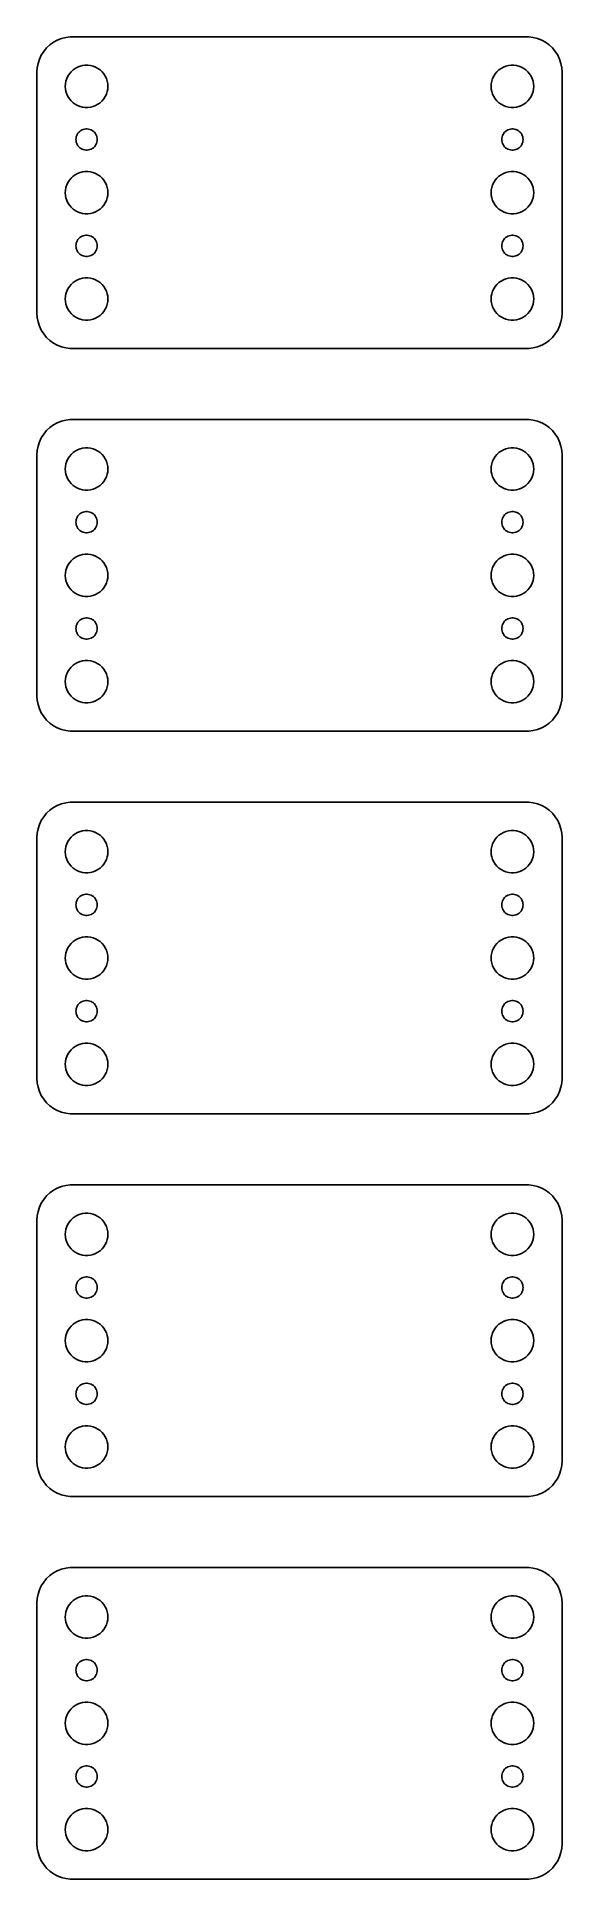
# Model space of a CAD drawing. Header units: metres. Extents: x -37 to 37, y 248 to 508.
import ezdxf

# ---------------------------------------------------------------- set-up
doc = ezdxf.new("R2010")
doc.units = ezdxf.units.M

msp = doc.modelspace()

# ---------------------------------------------------------------- linework, layer by layer
for p, q in [((-34.6791, 507.222), (-35.1871, 506.853)), ((-34.1289, 507.524), (-34.6791, 507.222)), ((-33.5451, 507.755), (-34.1289, 507.524)), ((-32.9369, 507.911), (-33.5451, 507.755)), ((-32.3139, 507.99), (-32.9369, 507.911)), ((32.3139, 507.99), (-32.3139, 507.99)), ((32.9369, 507.911), (32.3139, 507.99)), ((33.5451, 507.755), (32.9369, 507.911)), ((34.1289, 507.524), (33.5451, 507.755)), ((34.6791, 507.222), (34.1289, 507.524)), ((35.1871, 506.853), (34.6791, 507.222)), ((-36.6489, 504.841), (-36.8429, 504.243)), ((-36.3815, 505.409), (-36.6489, 504.841)), ((-36.0451, 505.939), (-36.3815, 505.409)), ((-35.6448, 506.423), (-36.0451, 505.939)), ((-35.1871, 506.853), (-35.6448, 506.423)), ((35.6448, 506.423), (35.1871, 506.853)), ((36.0451, 505.939), (35.6448, 506.423)), ((36.3815, 505.409), (36.0451, 505.939)), ((36.6489, 504.841), (36.3815, 505.409)), ((36.8429, 504.243), (36.6489, 504.841)), ((-36.9606, 503.627), (-37, 503)), ((-37, 503), (-37, 469)), ((-36.8429, 504.243), (-36.9606, 503.627)), ((-32.9057, 501.746), (-32.7893, 502.104)), ((-32.7893, 502.104), (-32.6289, 502.445)), ((-32.6289, 502.445), (-32.427, 502.763)), ((-32.427, 502.763), (-32.1869, 503.054)), ((-32.1869, 503.054), (-31.9123, 503.312)), ((-31.9123, 503.312), (-31.6075, 503.533)), ((-31.6075, 503.533), (-31.2773, 503.714)), ((-31.2773, 503.714), (-30.927, 503.853)), ((-30.927, 503.853), (-30.5621, 503.947)), ((-30.5621, 503.947), (-30.1884, 503.994)), ((-30.1884, 503.994), (-29.8116, 503.994)), ((-29.8116, 503.994), (-29.4379, 503.947)), ((-29.4379, 503.947), (-29.0729, 503.853)), ((-29.0729, 503.853), (-28.7227, 503.714)), ((-28.7227, 503.714), (-28.3925, 503.533)), ((-28.3925, 503.533), (-28.0877, 503.312)), ((-28.0877, 503.312), (-27.8131, 503.054)), ((-27.8131, 503.054), (-27.5729, 502.763)), ((-27.5729, 502.763), (-27.3711, 502.445)), ((-27.3711, 502.445), (-27.2107, 502.104)), ((-27.2107, 502.104), (-27.0942, 501.746)), ((27.0942, 501.746), (27.2107, 502.104)), ((27.2107, 502.104), (27.3711, 502.445)), ((27.3711, 502.445), (27.5729, 502.763)), ((27.5729, 502.763), (27.8131, 503.054)), ((27.8131, 503.054), (28.0877, 503.312)), ((28.0877, 503.312), (28.3925, 503.533)), ((28.3925, 503.533), (28.7227, 503.714)), ((28.7227, 503.714), (29.0729, 503.853)), ((29.0729, 503.853), (29.4379, 503.947)), ((29.4379, 503.947), (29.8116, 503.994)), ((29.8116, 503.994), (30.1884, 503.994)), ((30.1884, 503.994), (30.5621, 503.947)), ((30.5621, 503.947), (30.927, 503.853)), ((30.927, 503.853), (31.2773, 503.714)), ((31.2773, 503.714), (31.6075, 503.533)), ((31.6075, 503.533), (31.9123, 503.312)), ((31.9123, 503.312), (32.1869, 503.054)), ((32.1869, 503.054), (32.427, 502.763)), ((32.427, 502.763), (32.6289, 502.445)), ((32.6289, 502.445), (32.7893, 502.104)), ((32.7893, 502.104), (32.9057, 501.746)), ((36.9606, 503.627), (36.8429, 504.243)), ((37, 503), (36.9606, 503.627)), ((37, 469), (37, 503)), ((-33, 501), (-32.9763, 501.376)), ((-32.9763, 500.624), (-33, 501)), ((-32.9763, 501.376), (-32.9057, 501.746)), ((-32.9057, 500.254), (-32.9763, 500.624)), ((-32.7893, 499.896), (-32.9057, 500.254)), ((-32.6289, 499.555), (-32.7893, 499.896)), ((-32.427, 499.237), (-32.6289, 499.555)), ((-32.1869, 498.946), (-32.427, 499.237)), ((-27.5729, 499.237), (-27.8131, 498.946)), ((-27.3711, 499.555), (-27.5729, 499.237)), ((-27.2107, 499.896), (-27.3711, 499.555)), ((-27.0942, 500.254), (-27.2107, 499.896)), ((-27.0942, 501.746), (-27.0237, 501.376)), ((-27.0237, 500.624), (-27.0942, 500.254)), ((-27.0237, 501.376), (-27, 501)), ((-27, 501), (-27.0237, 500.624)), ((27, 501), (27.0237, 501.376)), ((27.0237, 500.624), (27, 501)), ((27.0237, 501.376), (27.0942, 501.746)), ((27.0942, 500.254), (27.0237, 500.624)), ((27.2107, 499.896), (27.0942, 500.254)), ((27.3711, 499.555), (27.2107, 499.896)), ((27.5729, 499.237), (27.3711, 499.555)), ((27.8131, 498.946), (27.5729, 499.237)), ((32.427, 499.237), (32.1869, 498.946)), ((32.6289, 499.555), (32.427, 499.237)), ((32.7893, 499.896), (32.6289, 499.555)), ((32.9057, 500.254), (32.7893, 499.896)), ((32.9057, 501.746), (32.9763, 501.376)), ((32.9763, 500.624), (32.9057, 500.254)), ((32.9763, 501.376), (33, 501)), ((33, 501), (32.9763, 500.624)), ((-31.9123, 498.688), (-32.1869, 498.946)), ((-31.6075, 498.467), (-31.9123, 498.688)), ((-31.2773, 498.286), (-31.6075, 498.467)), ((-30.927, 498.147), (-31.2773, 498.286)), ((-30.5621, 498.053), (-30.927, 498.147)), ((-30.1884, 498.006), (-30.5621, 498.053)), ((-29.8116, 498.006), (-30.1884, 498.006)), ((-29.4379, 498.053), (-29.8116, 498.006)), ((-29.0729, 498.147), (-29.4379, 498.053)), ((-28.7227, 498.286), (-29.0729, 498.147)), ((-28.3925, 498.467), (-28.7227, 498.286)), ((-28.0877, 498.688), (-28.3925, 498.467)), ((-27.8131, 498.946), (-28.0877, 498.688)), ((28.0877, 498.688), (27.8131, 498.946)), ((28.3925, 498.467), (28.0877, 498.688)), ((28.7227, 498.286), (28.3925, 498.467)), ((29.0729, 498.147), (28.7227, 498.286)), ((29.4379, 498.053), (29.0729, 498.147)), ((29.8116, 498.006), (29.4379, 498.053)), ((30.1884, 498.006), (29.8116, 498.006)), ((30.5621, 498.053), (30.1884, 498.006)), ((30.927, 498.147), (30.5621, 498.053)), ((31.2773, 498.286), (30.927, 498.147)), ((31.6075, 498.467), (31.2773, 498.286)), ((31.9123, 498.688), (31.6075, 498.467)), ((32.1869, 498.946), (31.9123, 498.688)), ((-31.4529, 493.873), (-31.3947, 494.052)), ((-31.3947, 494.052), (-31.3145, 494.223)), ((-31.3145, 494.223), (-31.2135, 494.382)), ((-31.2135, 494.382), (-31.0934, 494.527)), ((-31.0934, 494.527), (-30.9561, 494.656)), ((-30.9561, 494.656), (-30.8037, 494.766)), ((-30.8037, 494.766), (-30.6387, 494.857)), ((-30.6387, 494.857), (-30.4635, 494.927)), ((-30.4635, 494.927), (-30.2811, 494.973)), ((-30.2811, 494.973), (-30.0942, 494.997)), ((-30.0942, 494.997), (-29.9058, 494.997)), ((-29.9058, 494.997), (-29.7189, 494.973)), ((-29.7189, 494.973), (-29.5365, 494.927)), ((-29.5365, 494.927), (-29.3613, 494.857)), ((-29.3613, 494.857), (-29.1963, 494.766)), ((-29.1963, 494.766), (-29.0439, 494.656)), ((-29.0439, 494.656), (-28.9065, 494.527)), ((-28.9065, 494.527), (-28.7865, 494.382)), ((-28.7865, 494.382), (-28.6855, 494.223)), ((-28.6855, 494.223), (-28.6053, 494.052)), ((-28.6053, 494.052), (-28.5471, 493.873)), ((28.5471, 493.873), (28.6053, 494.052)), ((28.6053, 494.052), (28.6855, 494.223)), ((28.6855, 494.223), (28.7865, 494.382)), ((28.7865, 494.382), (28.9065, 494.527)), ((28.9065, 494.527), (29.0439, 494.656)), ((29.0439, 494.656), (29.1963, 494.766)), ((29.1963, 494.766), (29.3613, 494.857)), ((29.3613, 494.857), (29.5365, 494.927)), ((29.5365, 494.927), (29.7189, 494.973)), ((29.7189, 494.973), (29.9058, 494.997)), ((29.9058, 494.997), (30.0942, 494.997)), ((30.0942, 494.997), (30.2811, 494.973)), ((30.2811, 494.973), (30.4635, 494.927)), ((30.4635, 494.927), (30.6387, 494.857)), ((30.6387, 494.857), (30.8037, 494.766)), ((30.8037, 494.766), (30.9561, 494.656)), ((30.9561, 494.656), (31.0934, 494.527)), ((31.0934, 494.527), (31.2135, 494.382)), ((31.2135, 494.382), (31.3145, 494.223)), ((31.3145, 494.223), (31.3947, 494.052)), ((31.3947, 494.052), (31.4529, 493.873)), ((-31.5, 493.5), (-31.4882, 493.688)), ((-31.4882, 493.312), (-31.5, 493.5)), ((-31.4882, 493.688), (-31.4529, 493.873)), ((-31.4529, 493.127), (-31.4882, 493.312)), ((-31.3947, 492.948), (-31.4529, 493.127)), ((-31.3145, 492.777), (-31.3947, 492.948)), ((-31.2135, 492.618), (-31.3145, 492.777)), ((-31.0934, 492.473), (-31.2135, 492.618)), ((-30.9561, 492.344), (-31.0934, 492.473)), ((-30.8037, 492.234), (-30.9561, 492.344)), ((-30.6387, 492.143), (-30.8037, 492.234)), ((-30.4635, 492.073), (-30.6387, 492.143)), ((-30.2811, 492.027), (-30.4635, 492.073)), ((-30.0942, 492.003), (-30.2811, 492.027)), ((-29.9058, 492.003), (-30.0942, 492.003)), ((-29.7189, 492.027), (-29.9058, 492.003)), ((-29.5365, 492.073), (-29.7189, 492.027)), ((-29.3613, 492.143), (-29.5365, 492.073)), ((-29.1963, 492.234), (-29.3613, 492.143)), ((-29.0439, 492.344), (-29.1963, 492.234)), ((-28.9065, 492.473), (-29.0439, 492.344)), ((-28.7865, 492.618), (-28.9065, 492.473)), ((-28.6855, 492.777), (-28.7865, 492.618)), ((-28.6053, 492.948), (-28.6855, 492.777)), ((-28.5471, 493.127), (-28.6053, 492.948)), ((-28.5471, 493.873), (-28.5118, 493.688)), ((-28.5118, 493.312), (-28.5471, 493.127)), ((-28.5118, 493.688), (-28.5, 493.5)), ((-28.5, 493.5), (-28.5118, 493.312)), ((28.5, 493.5), (28.5118, 493.688)), ((28.5118, 493.312), (28.5, 493.5)), ((28.5118, 493.688), (28.5471, 493.873)), ((28.5471, 493.127), (28.5118, 493.312)), ((28.6053, 492.948), (28.5471, 493.127)), ((28.6855, 492.777), (28.6053, 492.948)), ((28.7865, 492.618), (28.6855, 492.777)), ((28.9065, 492.473), (28.7865, 492.618)), ((29.0439, 492.344), (28.9065, 492.473)), ((29.1963, 492.234), (29.0439, 492.344)), ((29.3613, 492.143), (29.1963, 492.234)), ((29.5365, 492.073), (29.3613, 492.143)), ((29.7189, 492.027), (29.5365, 492.073)), ((29.9058, 492.003), (29.7189, 492.027)), ((30.0942, 492.003), (29.9058, 492.003)), ((30.2811, 492.027), (30.0942, 492.003)), ((30.4635, 492.073), (30.2811, 492.027)), ((30.6387, 492.143), (30.4635, 492.073)), ((30.8037, 492.234), (30.6387, 492.143)), ((30.9561, 492.344), (30.8037, 492.234)), ((31.0934, 492.473), (30.9561, 492.344)), ((31.2135, 492.618), (31.0934, 492.473)), ((31.3145, 492.777), (31.2135, 492.618)), ((31.3947, 492.948), (31.3145, 492.777)), ((31.4529, 493.127), (31.3947, 492.948)), ((31.4529, 493.873), (31.4882, 493.688)), ((31.4882, 493.312), (31.4529, 493.127)), ((31.4882, 493.688), (31.5, 493.5)), ((31.5, 493.5), (31.4882, 493.312)), ((-31.2773, 488.714), (-30.927, 488.853)), ((-30.927, 488.853), (-30.5621, 488.947)), ((-30.5621, 488.947), (-30.1884, 488.994)), ((-30.1884, 488.994), (-29.8116, 488.994)), ((-29.8116, 488.994), (-29.4379, 488.947)), ((-29.4379, 488.947), (-29.0729, 488.853)), ((-29.0729, 488.853), (-28.7227, 488.714)), ((28.7227, 488.714), (29.0729, 488.853)), ((29.0729, 488.853), (29.4379, 488.947)), ((29.4379, 488.947), (29.8116, 488.994)), ((29.8116, 488.994), (30.1884, 488.994)), ((30.1884, 488.994), (30.5621, 488.947)), ((30.5621, 488.947), (30.927, 488.853)), ((30.927, 488.853), (31.2773, 488.714)), ((-33, 486), (-32.9763, 486.376)), ((-32.9763, 486.376), (-32.9057, 486.746)), ((-32.9057, 486.746), (-32.7893, 487.104)), ((-32.7893, 487.104), (-32.6289, 487.445)), ((-32.6289, 487.445), (-32.427, 487.763)), ((-32.427, 487.763), (-32.1869, 488.054)), ((-32.1869, 488.054), (-31.9123, 488.312)), ((-31.9123, 488.312), (-31.6075, 488.533)), ((-31.6075, 488.533), (-31.2773, 488.714)), ((-28.7227, 488.714), (-28.3925, 488.533)), ((-28.3925, 488.533), (-28.0877, 488.312)), ((-28.0877, 488.312), (-27.8131, 488.054)), ((-27.8131, 488.054), (-27.5729, 487.763)), ((-27.5729, 487.763), (-27.3711, 487.445)), ((-27.3711, 487.445), (-27.2107, 487.104)), ((-27.2107, 487.104), (-27.0942, 486.746)), ((-27.0942, 486.746), (-27.0237, 486.376)), ((-27.0237, 486.376), (-27, 486)), ((27, 486), (27.0237, 486.376)), ((27.0237, 486.376), (27.0942, 486.746)), ((27.0942, 486.746), (27.2107, 487.104)), ((27.2107, 487.104), (27.3711, 487.445)), ((27.3711, 487.445), (27.5729, 487.763)), ((27.5729, 487.763), (27.8131, 488.054)), ((27.8131, 488.054), (28.0877, 488.312)), ((28.0877, 488.312), (28.3925, 488.533)), ((28.3925, 488.533), (28.7227, 488.714)), ((31.2773, 488.714), (31.6075, 488.533)), ((31.6075, 488.533), (31.9123, 488.312)), ((31.9123, 488.312), (32.1869, 488.054)), ((32.1869, 488.054), (32.427, 487.763)), ((32.427, 487.763), (32.6289, 487.445)), ((32.6289, 487.445), (32.7893, 487.104)), ((32.7893, 487.104), (32.9057, 486.746)), ((32.9057, 486.746), (32.9763, 486.376)), ((32.9763, 486.376), (33, 486)), ((-32.9763, 485.624), (-33, 486)), ((-32.9057, 485.254), (-32.9763, 485.624)), ((-32.7893, 484.896), (-32.9057, 485.254)), ((-32.6289, 484.555), (-32.7893, 484.896)), ((-32.427, 484.237), (-32.6289, 484.555)), ((-32.1869, 483.946), (-32.427, 484.237)), ((-31.9123, 483.688), (-32.1869, 483.946)), ((-31.6075, 483.467), (-31.9123, 483.688)), ((-28.0877, 483.688), (-28.3925, 483.467)), ((-27.8131, 483.946), (-28.0877, 483.688)), ((-27.5729, 484.237), (-27.8131, 483.946)), ((-27.3711, 484.555), (-27.5729, 484.237)), ((-27.2107, 484.896), (-27.3711, 484.555)), ((-27.0942, 485.254), (-27.2107, 484.896)), ((-27.0237, 485.624), (-27.0942, 485.254)), ((-27, 486), (-27.0237, 485.624)), ((27.0237, 485.624), (27, 486)), ((27.0942, 485.254), (27.0237, 485.624)), ((27.2107, 484.896), (27.0942, 485.254)), ((27.3711, 484.555), (27.2107, 484.896)), ((27.5729, 484.237), (27.3711, 484.555)), ((27.8131, 483.946), (27.5729, 484.237)), ((28.0877, 483.688), (27.8131, 483.946)), ((28.3925, 483.467), (28.0877, 483.688)), ((31.9123, 483.688), (31.6075, 483.467)), ((32.1869, 483.946), (31.9123, 483.688)), ((32.427, 484.237), (32.1869, 483.946)), ((32.6289, 484.555), (32.427, 484.237)), ((32.7893, 484.896), (32.6289, 484.555)), ((32.9057, 485.254), (32.7893, 484.896)), ((32.9763, 485.624), (32.9057, 485.254)), ((33, 486), (32.9763, 485.624)), ((-31.2773, 483.286), (-31.6075, 483.467)), ((-30.927, 483.147), (-31.2773, 483.286)), ((-30.5621, 483.053), (-30.927, 483.147)), ((-30.1884, 483.006), (-30.5621, 483.053)), ((-29.8116, 483.006), (-30.1884, 483.006)), ((-29.4379, 483.053), (-29.8116, 483.006)), ((-29.0729, 483.147), (-29.4379, 483.053)), ((-28.7227, 483.286), (-29.0729, 483.147)), ((-28.3925, 483.467), (-28.7227, 483.286)), ((28.7227, 483.286), (28.3925, 483.467)), ((29.0729, 483.147), (28.7227, 483.286)), ((29.4379, 483.053), (29.0729, 483.147)), ((29.8116, 483.006), (29.4379, 483.053)), ((30.1884, 483.006), (29.8116, 483.006)), ((30.5621, 483.053), (30.1884, 483.006)), ((30.927, 483.147), (30.5621, 483.053)), ((31.2773, 483.286), (30.927, 483.147)), ((31.6075, 483.467), (31.2773, 483.286)), ((-31.5, 478.5), (-31.4882, 478.688)), ((-31.4882, 478.312), (-31.5, 478.5)), ((-31.4882, 478.688), (-31.4529, 478.873)), ((-31.4529, 478.873), (-31.3947, 479.052)), ((-31.3947, 479.052), (-31.3145, 479.223)), ((-31.3145, 479.223), (-31.2135, 479.382)), ((-31.2135, 479.382), (-31.0934, 479.527)), ((-31.0934, 479.527), (-30.9561, 479.656)), ((-30.9561, 479.656), (-30.8037, 479.766)), ((-30.8037, 479.766), (-30.6387, 479.857)), ((-30.6387, 479.857), (-30.4635, 479.927)), ((-30.4635, 479.927), (-30.2811, 479.973)), ((-30.2811, 479.973), (-30.0942, 479.997)), ((-30.0942, 479.997), (-29.9058, 479.997)), ((-29.9058, 479.997), (-29.7189, 479.973)), ((-29.7189, 479.973), (-29.5365, 479.927)), ((-29.5365, 479.927), (-29.3613, 479.857)), ((-29.3613, 479.857), (-29.1963, 479.766)), ((-29.1963, 479.766), (-29.0439, 479.656)), ((-29.0439, 479.656), (-28.9065, 479.527)), ((-28.9065, 479.527), (-28.7865, 479.382)), ((-28.7865, 479.382), (-28.6855, 479.223)), ((-28.6855, 479.223), (-28.6053, 479.052)), ((-28.6053, 479.052), (-28.5471, 478.873)), ((-28.5471, 478.873), (-28.5118, 478.688)), ((-28.5118, 478.688), (-28.5, 478.5)), ((-28.5, 478.5), (-28.5118, 478.312)), ((28.5, 478.5), (28.5118, 478.688)), ((28.5118, 478.312), (28.5, 478.5)), ((28.5118, 478.688), (28.5471, 478.873)), ((28.5471, 478.873), (28.6053, 479.052)), ((28.6053, 479.052), (28.6855, 479.223)), ((28.6855, 479.223), (28.7865, 479.382)), ((28.7865, 479.382), (28.9065, 479.527)), ((28.9065, 479.527), (29.0439, 479.656)), ((29.0439, 479.656), (29.1963, 479.766)), ((29.1963, 479.766), (29.3613, 479.857)), ((29.3613, 479.857), (29.5365, 479.927)), ((29.5365, 479.927), (29.7189, 479.973)), ((29.7189, 479.973), (29.9058, 479.997)), ((29.9058, 479.997), (30.0942, 479.997)), ((30.0942, 479.997), (30.2811, 479.973)), ((30.2811, 479.973), (30.4635, 479.927)), ((30.4635, 479.927), (30.6387, 479.857)), ((30.6387, 479.857), (30.8037, 479.766)), ((30.8037, 479.766), (30.9561, 479.656)), ((30.9561, 479.656), (31.0934, 479.527)), ((31.0934, 479.527), (31.2135, 479.382)), ((31.2135, 479.382), (31.3145, 479.223)), ((31.3145, 479.223), (31.3947, 479.052)), ((31.3947, 479.052), (31.4529, 478.873)), ((31.4529, 478.873), (31.4882, 478.688)), ((31.4882, 478.688), (31.5, 478.5)), ((31.5, 478.5), (31.4882, 478.312)), ((-31.4529, 478.127), (-31.4882, 478.312)), ((-31.3947, 477.948), (-31.4529, 478.127)), ((-31.3145, 477.777), (-31.3947, 477.948)), ((-31.2135, 477.618), (-31.3145, 477.777)), ((-31.0934, 477.473), (-31.2135, 477.618)), ((-30.9561, 477.344), (-31.0934, 477.473)), ((-30.8037, 477.234), (-30.9561, 477.344)), ((-30.6387, 477.143), (-30.8037, 477.234)), ((-30.4635, 477.073), (-30.6387, 477.143)), ((-30.2811, 477.027), (-30.4635, 477.073)), ((-30.0942, 477.003), (-30.2811, 477.027)), ((-29.9058, 477.003), (-30.0942, 477.003)), ((-29.7189, 477.027), (-29.9058, 477.003)), ((-29.5365, 477.073), (-29.7189, 477.027)), ((-29.3613, 477.143), (-29.5365, 477.073)), ((-29.1963, 477.234), (-29.3613, 477.143)), ((-29.0439, 477.344), (-29.1963, 477.234)), ((-28.9065, 477.473), (-29.0439, 477.344)), ((-28.7865, 477.618), (-28.9065, 477.473)), ((-28.6855, 477.777), (-28.7865, 477.618)), ((-28.6053, 477.948), (-28.6855, 477.777)), ((-28.5471, 478.127), (-28.6053, 477.948)), ((-28.5118, 478.312), (-28.5471, 478.127)), ((28.5471, 478.127), (28.5118, 478.312)), ((28.6053, 477.948), (28.5471, 478.127)), ((28.6855, 477.777), (28.6053, 477.948)), ((28.7865, 477.618), (28.6855, 477.777)), ((28.9065, 477.473), (28.7865, 477.618)), ((29.0439, 477.344), (28.9065, 477.473)), ((29.1963, 477.234), (29.0439, 477.344)), ((29.3613, 477.143), (29.1963, 477.234)), ((29.5365, 477.073), (29.3613, 477.143)), ((29.7189, 477.027), (29.5365, 477.073)), ((29.9058, 477.003), (29.7189, 477.027)), ((30.0942, 477.003), (29.9058, 477.003)), ((30.2811, 477.027), (30.0942, 477.003)), ((30.4635, 477.073), (30.2811, 477.027)), ((30.6387, 477.143), (30.4635, 477.073)), ((30.8037, 477.234), (30.6387, 477.143)), ((30.9561, 477.344), (30.8037, 477.234)), ((31.0934, 477.473), (30.9561, 477.344)), ((31.2135, 477.618), (31.0934, 477.473)), ((31.3145, 477.777), (31.2135, 477.618)), ((31.3947, 477.948), (31.3145, 477.777)), ((31.4529, 478.127), (31.3947, 477.948)), ((31.4882, 478.312), (31.4529, 478.127)), ((-32.1869, 473.054), (-31.9123, 473.312)), ((-31.9123, 473.312), (-31.6075, 473.533)), ((-31.6075, 473.533), (-31.2773, 473.714)), ((-31.2773, 473.714), (-30.927, 473.853)), ((-30.927, 473.853), (-30.5621, 473.947)), ((-30.5621, 473.947), (-30.1884, 473.994)), ((-30.1884, 473.994), (-29.8116, 473.994)), ((-29.8116, 473.994), (-29.4379, 473.947)), ((-29.4379, 473.947), (-29.0729, 473.853)), ((-29.0729, 473.853), (-28.7227, 473.714)), ((-28.7227, 473.714), (-28.3925, 473.533)), ((-28.3925, 473.533), (-28.0877, 473.312)), ((-28.0877, 473.312), (-27.8131, 473.054)), ((27.8131, 473.054), (28.0877, 473.312)), ((28.0877, 473.312), (28.3925, 473.533)), ((28.3925, 473.533), (28.7227, 473.714)), ((28.7227, 473.714), (29.0729, 473.853)), ((29.0729, 473.853), (29.4379, 473.947)), ((29.4379, 473.947), (29.8116, 473.994)), ((29.8116, 473.994), (30.1884, 473.994)), ((30.1884, 473.994), (30.5621, 473.947)), ((30.5621, 473.947), (30.927, 473.853)), ((30.927, 473.853), (31.2773, 473.714)), ((31.2773, 473.714), (31.6075, 473.533)), ((31.6075, 473.533), (31.9123, 473.312)), ((31.9123, 473.312), (32.1869, 473.054)), ((-33, 471), (-32.9763, 471.376)), ((-32.9763, 470.624), (-33, 471)), ((-32.9763, 471.376), (-32.9057, 471.746)), ((-32.9057, 470.254), (-32.9763, 470.624)), ((-32.9057, 471.746), (-32.7893, 472.104)), ((-32.7893, 472.104), (-32.6289, 472.445)), ((-32.6289, 472.445), (-32.427, 472.763)), ((-32.427, 472.763), (-32.1869, 473.054)), ((-27.8131, 473.054), (-27.5729, 472.763)), ((-27.5729, 472.763), (-27.3711, 472.445)), ((-27.3711, 472.445), (-27.2107, 472.104)), ((-27.2107, 472.104), (-27.0942, 471.746)), ((-27.0942, 471.746), (-27.0237, 471.376)), ((-27.0237, 470.624), (-27.0942, 470.254)), ((-27.0237, 471.376), (-27, 471)), ((-27, 471), (-27.0237, 470.624)), ((27, 471), (27.0237, 471.376)), ((27.0237, 470.624), (27, 471)), ((27.0237, 471.376), (27.0942, 471.746)), ((27.0942, 470.254), (27.0237, 470.624)), ((27.0942, 471.746), (27.2107, 472.104)), ((27.2107, 472.104), (27.3711, 472.445)), ((27.3711, 472.445), (27.5729, 472.763)), ((27.5729, 472.763), (27.8131, 473.054)), ((32.1869, 473.054), (32.427, 472.763)), ((32.427, 472.763), (32.6289, 472.445)), ((32.6289, 472.445), (32.7893, 472.104)), ((32.7893, 472.104), (32.9057, 471.746)), ((32.9057, 471.746), (32.9763, 471.376)), ((32.9763, 470.624), (32.9057, 470.254)), ((32.9763, 471.376), (33, 471)), ((33, 471), (32.9763, 470.624)), ((-37, 469), (-36.9606, 468.373)), ((-36.9606, 468.373), (-36.8429, 467.757)), ((-32.7893, 469.896), (-32.9057, 470.254)), ((-32.6289, 469.555), (-32.7893, 469.896)), ((-32.427, 469.237), (-32.6289, 469.555)), ((-32.1869, 468.946), (-32.427, 469.237)), ((-31.9123, 468.688), (-32.1869, 468.946)), ((-31.6075, 468.467), (-31.9123, 468.688)), ((-31.2773, 468.286), (-31.6075, 468.467)), ((-30.927, 468.147), (-31.2773, 468.286)), ((-30.5621, 468.053), (-30.927, 468.147)), ((-30.1884, 468.006), (-30.5621, 468.053)), ((-29.8116, 468.006), (-30.1884, 468.006)), ((-29.4379, 468.053), (-29.8116, 468.006)), ((-29.0729, 468.147), (-29.4379, 468.053)), ((-28.7227, 468.286), (-29.0729, 468.147)), ((-28.3925, 468.467), (-28.7227, 468.286)), ((-28.0877, 468.688), (-28.3925, 468.467)), ((-27.8131, 468.946), (-28.0877, 468.688)), ((-27.5729, 469.237), (-27.8131, 468.946)), ((-27.3711, 469.555), (-27.5729, 469.237)), ((-27.2107, 469.896), (-27.3711, 469.555)), ((-27.0942, 470.254), (-27.2107, 469.896)), ((27.2107, 469.896), (27.0942, 470.254)), ((27.3711, 469.555), (27.2107, 469.896)), ((27.5729, 469.237), (27.3711, 469.555)), ((27.8131, 468.946), (27.5729, 469.237)), ((28.0877, 468.688), (27.8131, 468.946)), ((28.3925, 468.467), (28.0877, 468.688)), ((28.7227, 468.286), (28.3925, 468.467)), ((29.0729, 468.147), (28.7227, 468.286)), ((29.4379, 468.053), (29.0729, 468.147)), ((29.8116, 468.006), (29.4379, 468.053)), ((30.1884, 468.006), (29.8116, 468.006)), ((30.5621, 468.053), (30.1884, 468.006)), ((30.927, 468.147), (30.5621, 468.053)), ((31.2773, 468.286), (30.927, 468.147)), ((31.6075, 468.467), (31.2773, 468.286)), ((31.9123, 468.688), (31.6075, 468.467)), ((32.1869, 468.946), (31.9123, 468.688)), ((32.427, 469.237), (32.1869, 468.946)), ((32.6289, 469.555), (32.427, 469.237)), ((32.7893, 469.896), (32.6289, 469.555)), ((32.9057, 470.254), (32.7893, 469.896)), ((36.8429, 467.757), (36.9606, 468.373)), ((36.9606, 468.373), (37, 469)), ((-36.8429, 467.757), (-36.6489, 467.159)), ((-36.6489, 467.159), (-36.3815, 466.591)), ((-36.3815, 466.591), (-36.0451, 466.061)), ((-36.0451, 466.061), (-35.6448, 465.577)), ((-35.6448, 465.577), (-35.1871, 465.147)), ((35.1871, 465.147), (35.6448, 465.577)), ((35.6448, 465.577), (36.0451, 466.061)), ((36.0451, 466.061), (36.3815, 466.591)), ((36.3815, 466.591), (36.6489, 467.159)), ((36.6489, 467.159), (36.8429, 467.757)), ((-35.1871, 465.147), (-34.6791, 464.778)), ((-34.6791, 464.778), (-34.1289, 464.476)), ((-34.1289, 464.476), (-33.5451, 464.245)), ((-33.5451, 464.245), (-32.9369, 464.089)), ((-32.9369, 464.089), (-32.3139, 464.01)), ((-32.3139, 464.01), (32.3139, 464.01)), ((32.3139, 464.01), (32.9369, 464.089)), ((32.9369, 464.089), (33.5451, 464.245)), ((33.5451, 464.245), (34.1289, 464.476)), ((34.1289, 464.476), (34.6791, 464.778)), ((34.6791, 464.778), (35.1871, 465.147)), ((-35.6448, 452.423), (-36.0451, 451.939)), ((-35.1871, 452.853), (-35.6448, 452.423)), ((-34.6791, 453.222), (-35.1871, 452.853)), ((-34.1289, 453.524), (-34.6791, 453.222)), ((-33.5451, 453.755), (-34.1289, 453.524)), ((-32.9369, 453.911), (-33.5451, 453.755)), ((-32.3139, 453.99), (-32.9369, 453.911)), ((32.3139, 453.99), (-32.3139, 453.99)), ((32.9369, 453.911), (32.3139, 453.99)), ((33.5451, 453.755), (32.9369, 453.911)), ((34.1289, 453.524), (33.5451, 453.755)), ((34.6791, 453.222), (34.1289, 453.524)), ((35.1871, 452.853), (34.6791, 453.222)), ((35.6448, 452.423), (35.1871, 452.853)), ((36.0451, 451.939), (35.6448, 452.423)), ((-36.8429, 450.243), (-36.9606, 449.627)), ((-36.6489, 450.841), (-36.8429, 450.243)), ((-36.3815, 451.409), (-36.6489, 450.841)), ((-36.0451, 451.939), (-36.3815, 451.409)), ((-31.2773, 449.714), (-30.927, 449.853)), ((-30.927, 449.853), (-30.5621, 449.947)), ((-30.5621, 449.947), (-30.1884, 449.994)), ((-30.1884, 449.994), (-29.8116, 449.994)), ((-29.8116, 449.994), (-29.4379, 449.947)), ((-29.4379, 449.947), (-29.0729, 449.853)), ((-29.0729, 449.853), (-28.7227, 449.714)), ((28.7227, 449.714), (29.0729, 449.853)), ((29.0729, 449.853), (29.4379, 449.947)), ((29.4379, 449.947), (29.8116, 449.994)), ((29.8116, 449.994), (30.1884, 449.994)), ((30.1884, 449.994), (30.5621, 449.947)), ((30.5621, 449.947), (30.927, 449.853)), ((30.927, 449.853), (31.2773, 449.714)), ((36.3815, 451.409), (36.0451, 451.939)), ((36.6489, 450.841), (36.3815, 451.409)), ((36.8429, 450.243), (36.6489, 450.841)), ((36.9606, 449.627), (36.8429, 450.243)), ((-36.9606, 449.627), (-37, 449)), ((-37, 449), (-37, 415)), ((-33, 447), (-32.9763, 447.376)), ((-32.9763, 447.376), (-32.9057, 447.746)), ((-32.9057, 447.746), (-32.7893, 448.104)), ((-32.7893, 448.104), (-32.6289, 448.445)), ((-32.6289, 448.445), (-32.427, 448.763)), ((-32.427, 448.763), (-32.1869, 449.054)), ((-32.1869, 449.054), (-31.9123, 449.312)), ((-31.9123, 449.312), (-31.6075, 449.533)), ((-31.6075, 449.533), (-31.2773, 449.714)), ((-28.7227, 449.714), (-28.3925, 449.533)), ((-28.3925, 449.533), (-28.0877, 449.312)), ((-28.0877, 449.312), (-27.8131, 449.054)), ((-27.8131, 449.054), (-27.5729, 448.763)), ((-27.5729, 448.763), (-27.3711, 448.445)), ((-27.3711, 448.445), (-27.2107, 448.104)), ((-27.2107, 448.104), (-27.0942, 447.746)), ((-27.0942, 447.746), (-27.0237, 447.376)), ((-27.0237, 447.376), (-27, 447)), ((27, 447), (27.0237, 447.376)), ((27.0237, 447.376), (27.0942, 447.746)), ((27.0942, 447.746), (27.2107, 448.104)), ((27.2107, 448.104), (27.3711, 448.445)), ((27.3711, 448.445), (27.5729, 448.763)), ((27.5729, 448.763), (27.8131, 449.054)), ((27.8131, 449.054), (28.0877, 449.312)), ((28.0877, 449.312), (28.3925, 449.533)), ((28.3925, 449.533), (28.7227, 449.714)), ((31.2773, 449.714), (31.6075, 449.533)), ((31.6075, 449.533), (31.9123, 449.312)), ((31.9123, 449.312), (32.1869, 449.054)), ((32.1869, 449.054), (32.427, 448.763)), ((32.427, 448.763), (32.6289, 448.445)), ((32.6289, 448.445), (32.7893, 448.104)), ((32.7893, 448.104), (32.9057, 447.746)), ((32.9057, 447.746), (32.9763, 447.376)), ((32.9763, 447.376), (33, 447)), ((37, 449), (36.9606, 449.627)), ((37, 415), (37, 449)), ((-32.9763, 446.624), (-33, 447)), ((-32.9057, 446.254), (-32.9763, 446.624)), ((-32.7893, 445.896), (-32.9057, 446.254)), ((-32.6289, 445.555), (-32.7893, 445.896)), ((-32.427, 445.237), (-32.6289, 445.555)), ((-32.1869, 444.946), (-32.427, 445.237)), ((-31.9123, 444.688), (-32.1869, 444.946)), ((-31.6075, 444.467), (-31.9123, 444.688)), ((-28.0877, 444.688), (-28.3925, 444.467)), ((-27.8131, 444.946), (-28.0877, 444.688)), ((-27.5729, 445.237), (-27.8131, 444.946)), ((-27.3711, 445.555), (-27.5729, 445.237)), ((-27.2107, 445.896), (-27.3711, 445.555)), ((-27.0942, 446.254), (-27.2107, 445.896)), ((-27.0237, 446.624), (-27.0942, 446.254)), ((-27, 447), (-27.0237, 446.624)), ((27.0237, 446.624), (27, 447)), ((27.0942, 446.254), (27.0237, 446.624)), ((27.2107, 445.896), (27.0942, 446.254)), ((27.3711, 445.555), (27.2107, 445.896)), ((27.5729, 445.237), (27.3711, 445.555)), ((27.8131, 444.946), (27.5729, 445.237)), ((28.0877, 444.688), (27.8131, 444.946)), ((28.3925, 444.467), (28.0877, 444.688)), ((31.9123, 444.688), (31.6075, 444.467)), ((32.1869, 444.946), (31.9123, 444.688)), ((32.427, 445.237), (32.1869, 444.946)), ((32.6289, 445.555), (32.427, 445.237)), ((32.7893, 445.896), (32.6289, 445.555)), ((32.9057, 446.254), (32.7893, 445.896)), ((32.9763, 446.624), (32.9057, 446.254)), ((33, 447), (32.9763, 446.624)), ((-31.2773, 444.286), (-31.6075, 444.467)), ((-30.927, 444.147), (-31.2773, 444.286)), ((-30.5621, 444.053), (-30.927, 444.147)), ((-30.1884, 444.006), (-30.5621, 444.053)), ((-29.8116, 444.006), (-30.1884, 444.006)), ((-29.4379, 444.053), (-29.8116, 444.006)), ((-29.0729, 444.147), (-29.4379, 444.053)), ((-28.7227, 444.286), (-29.0729, 444.147)), ((-28.3925, 444.467), (-28.7227, 444.286)), ((28.7227, 444.286), (28.3925, 444.467)), ((29.0729, 444.147), (28.7227, 444.286)), ((29.4379, 444.053), (29.0729, 444.147)), ((29.8116, 444.006), (29.4379, 444.053)), ((30.1884, 444.006), (29.8116, 444.006)), ((30.5621, 444.053), (30.1884, 444.006)), ((30.927, 444.147), (30.5621, 444.053)), ((31.2773, 444.286), (30.927, 444.147)), ((31.6075, 444.467), (31.2773, 444.286)), ((-31.5, 439.5), (-31.4882, 439.688)), ((-31.4882, 439.312), (-31.5, 439.5)), ((-31.4882, 439.688), (-31.4529, 439.873)), ((-31.4529, 439.873), (-31.3947, 440.052)), ((-31.3947, 440.052), (-31.3145, 440.223)), ((-31.3145, 440.223), (-31.2135, 440.382)), ((-31.2135, 440.382), (-31.0934, 440.527)), ((-31.0934, 440.527), (-30.9561, 440.656)), ((-30.9561, 440.656), (-30.8037, 440.766)), ((-30.8037, 440.766), (-30.6387, 440.857)), ((-30.6387, 440.857), (-30.4635, 440.927)), ((-30.4635, 440.927), (-30.2811, 440.973)), ((-30.2811, 440.973), (-30.0942, 440.997)), ((-30.0942, 440.997), (-29.9058, 440.997)), ((-29.9058, 440.997), (-29.7189, 440.973)), ((-29.7189, 440.973), (-29.5365, 440.927)), ((-29.5365, 440.927), (-29.3613, 440.857)), ((-29.3613, 440.857), (-29.1963, 440.766)), ((-29.1963, 440.766), (-29.0439, 440.656)), ((-29.0439, 440.656), (-28.9065, 440.527)), ((-28.9065, 440.527), (-28.7865, 440.382)), ((-28.7865, 440.382), (-28.6855, 440.223)), ((-28.6855, 440.223), (-28.6053, 440.052)), ((-28.6053, 440.052), (-28.5471, 439.873)), ((-28.5471, 439.873), (-28.5118, 439.688)), ((-28.5118, 439.688), (-28.5, 439.5)), ((-28.5, 439.5), (-28.5118, 439.312)), ((28.5, 439.5), (28.5118, 439.688)), ((28.5118, 439.312), (28.5, 439.5)), ((28.5118, 439.688), (28.5471, 439.873)), ((28.5471, 439.873), (28.6053, 440.052)), ((28.6053, 440.052), (28.6855, 440.223)), ((28.6855, 440.223), (28.7865, 440.382)), ((28.7865, 440.382), (28.9065, 440.527)), ((28.9065, 440.527), (29.0439, 440.656)), ((29.0439, 440.656), (29.1963, 440.766)), ((29.1963, 440.766), (29.3613, 440.857)), ((29.3613, 440.857), (29.5365, 440.927)), ((29.5365, 440.927), (29.7189, 440.973)), ((29.7189, 440.973), (29.9058, 440.997)), ((29.9058, 440.997), (30.0942, 440.997)), ((30.0942, 440.997), (30.2811, 440.973)), ((30.2811, 440.973), (30.4635, 440.927)), ((30.4635, 440.927), (30.6387, 440.857)), ((30.6387, 440.857), (30.8037, 440.766)), ((30.8037, 440.766), (30.9561, 440.656)), ((30.9561, 440.656), (31.0934, 440.527)), ((31.0934, 440.527), (31.2135, 440.382)), ((31.2135, 440.382), (31.3145, 440.223)), ((31.3145, 440.223), (31.3947, 440.052)), ((31.3947, 440.052), (31.4529, 439.873)), ((31.4529, 439.873), (31.4882, 439.688)), ((31.4882, 439.688), (31.5, 439.5)), ((31.5, 439.5), (31.4882, 439.312)), ((-31.4529, 439.127), (-31.4882, 439.312)), ((-31.3947, 438.948), (-31.4529, 439.127)), ((-31.3145, 438.777), (-31.3947, 438.948)), ((-31.2135, 438.618), (-31.3145, 438.777)), ((-31.0934, 438.473), (-31.2135, 438.618)), ((-30.9561, 438.344), (-31.0934, 438.473)), ((-30.8037, 438.234), (-30.9561, 438.344)), ((-30.6387, 438.143), (-30.8037, 438.234)), ((-30.4635, 438.073), (-30.6387, 438.143)), ((-30.2811, 438.027), (-30.4635, 438.073)), ((-30.0942, 438.003), (-30.2811, 438.027)), ((-29.9058, 438.003), (-30.0942, 438.003)), ((-29.7189, 438.027), (-29.9058, 438.003)), ((-29.5365, 438.073), (-29.7189, 438.027)), ((-29.3613, 438.143), (-29.5365, 438.073)), ((-29.1963, 438.234), (-29.3613, 438.143)), ((-29.0439, 438.344), (-29.1963, 438.234)), ((-28.9065, 438.473), (-29.0439, 438.344)), ((-28.7865, 438.618), (-28.9065, 438.473)), ((-28.6855, 438.777), (-28.7865, 438.618)), ((-28.6053, 438.948), (-28.6855, 438.777)), ((-28.5471, 439.127), (-28.6053, 438.948)), ((-28.5118, 439.312), (-28.5471, 439.127)), ((28.5471, 439.127), (28.5118, 439.312)), ((28.6053, 438.948), (28.5471, 439.127)), ((28.6855, 438.777), (28.6053, 438.948)), ((28.7865, 438.618), (28.6855, 438.777)), ((28.9065, 438.473), (28.7865, 438.618)), ((29.0439, 438.344), (28.9065, 438.473)), ((29.1963, 438.234), (29.0439, 438.344)), ((29.3613, 438.143), (29.1963, 438.234)), ((29.5365, 438.073), (29.3613, 438.143)), ((29.7189, 438.027), (29.5365, 438.073)), ((29.9058, 438.003), (29.7189, 438.027)), ((30.0942, 438.003), (29.9058, 438.003)), ((30.2811, 438.027), (30.0942, 438.003)), ((30.4635, 438.073), (30.2811, 438.027)), ((30.6387, 438.143), (30.4635, 438.073)), ((30.8037, 438.234), (30.6387, 438.143)), ((30.9561, 438.344), (30.8037, 438.234)), ((31.0934, 438.473), (30.9561, 438.344)), ((31.2135, 438.618), (31.0934, 438.473)), ((31.3145, 438.777), (31.2135, 438.618)), ((31.3947, 438.948), (31.3145, 438.777)), ((31.4529, 439.127), (31.3947, 438.948)), ((31.4882, 439.312), (31.4529, 439.127)), ((-32.1869, 434.054), (-31.9123, 434.312)), ((-31.9123, 434.312), (-31.6075, 434.533)), ((-31.6075, 434.533), (-31.2773, 434.714)), ((-31.2773, 434.714), (-30.927, 434.853)), ((-30.927, 434.853), (-30.5621, 434.947)), ((-30.5621, 434.947), (-30.1884, 434.994)), ((-30.1884, 434.994), (-29.8116, 434.994)), ((-29.8116, 434.994), (-29.4379, 434.947)), ((-29.4379, 434.947), (-29.0729, 434.853)), ((-29.0729, 434.853), (-28.7227, 434.714)), ((-28.7227, 434.714), (-28.3925, 434.533)), ((-28.3925, 434.533), (-28.0877, 434.312)), ((-28.0877, 434.312), (-27.8131, 434.054)), ((27.8131, 434.054), (28.0877, 434.312)), ((28.0877, 434.312), (28.3925, 434.533)), ((28.3925, 434.533), (28.7227, 434.714)), ((28.7227, 434.714), (29.0729, 434.853)), ((29.0729, 434.853), (29.4379, 434.947)), ((29.4379, 434.947), (29.8116, 434.994)), ((29.8116, 434.994), (30.1884, 434.994)), ((30.1884, 434.994), (30.5621, 434.947)), ((30.5621, 434.947), (30.927, 434.853)), ((30.927, 434.853), (31.2773, 434.714)), ((31.2773, 434.714), (31.6075, 434.533)), ((31.6075, 434.533), (31.9123, 434.312)), ((31.9123, 434.312), (32.1869, 434.054)), ((-33, 432), (-32.9763, 432.376)), ((-32.9763, 431.624), (-33, 432)), ((-32.9763, 432.376), (-32.9057, 432.746)), ((-32.9057, 431.254), (-32.9763, 431.624)), ((-32.9057, 432.746), (-32.7893, 433.104)), ((-32.7893, 433.104), (-32.6289, 433.445)), ((-32.6289, 433.445), (-32.427, 433.763)), ((-32.427, 433.763), (-32.1869, 434.054)), ((-27.8131, 434.054), (-27.5729, 433.763)), ((-27.5729, 433.763), (-27.3711, 433.445)), ((-27.3711, 433.445), (-27.2107, 433.104)), ((-27.2107, 433.104), (-27.0942, 432.746)), ((-27.0942, 432.746), (-27.0237, 432.376)), ((-27.0237, 431.624), (-27.0942, 431.254)), ((-27.0237, 432.376), (-27, 432)), ((-27, 432), (-27.0237, 431.624)), ((27, 432), (27.0237, 432.376)), ((27.0237, 431.624), (27, 432)), ((27.0237, 432.376), (27.0942, 432.746)), ((27.0942, 431.254), (27.0237, 431.624)), ((27.0942, 432.746), (27.2107, 433.104)), ((27.2107, 433.104), (27.3711, 433.445)), ((27.3711, 433.445), (27.5729, 433.763)), ((27.5729, 433.763), (27.8131, 434.054)), ((32.1869, 434.054), (32.427, 433.763)), ((32.427, 433.763), (32.6289, 433.445)), ((32.6289, 433.445), (32.7893, 433.104)), ((32.7893, 433.104), (32.9057, 432.746)), ((32.9057, 432.746), (32.9763, 432.376)), ((32.9763, 431.624), (32.9057, 431.254)), ((32.9763, 432.376), (33, 432)), ((33, 432), (32.9763, 431.624)), ((-32.7893, 430.896), (-32.9057, 431.254)), ((-32.6289, 430.555), (-32.7893, 430.896)), ((-32.427, 430.237), (-32.6289, 430.555)), ((-32.1869, 429.946), (-32.427, 430.237)), ((-31.9123, 429.688), (-32.1869, 429.946)), ((-31.6075, 429.467), (-31.9123, 429.688)), ((-31.2773, 429.286), (-31.6075, 429.467)), ((-30.927, 429.147), (-31.2773, 429.286)), ((-30.5621, 429.053), (-30.927, 429.147)), ((-30.1884, 429.006), (-30.5621, 429.053)), ((-29.8116, 429.006), (-30.1884, 429.006)), ((-29.4379, 429.053), (-29.8116, 429.006)), ((-29.0729, 429.147), (-29.4379, 429.053)), ((-28.7227, 429.286), (-29.0729, 429.147)), ((-28.3925, 429.467), (-28.7227, 429.286)), ((-28.0877, 429.688), (-28.3925, 429.467)), ((-27.8131, 429.946), (-28.0877, 429.688)), ((-27.5729, 430.237), (-27.8131, 429.946)), ((-27.3711, 430.555), (-27.5729, 430.237)), ((-27.2107, 430.896), (-27.3711, 430.555)), ((-27.0942, 431.254), (-27.2107, 430.896)), ((27.2107, 430.896), (27.0942, 431.254)), ((27.3711, 430.555), (27.2107, 430.896)), ((27.5729, 430.237), (27.3711, 430.555)), ((27.8131, 429.946), (27.5729, 430.237)), ((28.0877, 429.688), (27.8131, 429.946)), ((28.3925, 429.467), (28.0877, 429.688)), ((28.7227, 429.286), (28.3925, 429.467)), ((29.0729, 429.147), (28.7227, 429.286)), ((29.4379, 429.053), (29.0729, 429.147)), ((29.8116, 429.006), (29.4379, 429.053)), ((30.1884, 429.006), (29.8116, 429.006)), ((30.5621, 429.053), (30.1884, 429.006)), ((30.927, 429.147), (30.5621, 429.053)), ((31.2773, 429.286), (30.927, 429.147)), ((31.6075, 429.467), (31.2773, 429.286)), ((31.9123, 429.688), (31.6075, 429.467)), ((32.1869, 429.946), (31.9123, 429.688)), ((32.427, 430.237), (32.1869, 429.946)), ((32.6289, 430.555), (32.427, 430.237)), ((32.7893, 430.896), (32.6289, 430.555)), ((32.9057, 431.254), (32.7893, 430.896)), ((-31.5, 424.5), (-31.4882, 424.688)), ((-31.4882, 424.312), (-31.5, 424.5)), ((-31.4882, 424.688), (-31.4529, 424.873)), ((-31.4529, 424.127), (-31.4882, 424.312)), ((-31.4529, 424.873), (-31.3947, 425.052)), ((-31.3947, 423.948), (-31.4529, 424.127)), ((-31.3947, 425.052), (-31.3145, 425.223)), ((-31.3145, 423.777), (-31.3947, 423.948)), ((-31.3145, 425.223), (-31.2135, 425.382)), ((-31.2135, 423.618), (-31.3145, 423.777)), ((-31.2135, 425.382), (-31.0934, 425.527)), ((-31.0934, 425.527), (-30.9561, 425.656)), ((-30.9561, 425.656), (-30.8037, 425.766)), ((-30.8037, 425.766), (-30.6387, 425.857)), ((-30.6387, 425.857), (-30.4635, 425.927)), ((-30.4635, 425.927), (-30.2811, 425.973)), ((-30.2811, 425.973), (-30.0942, 425.997)), ((-30.0942, 425.997), (-29.9058, 425.997)), ((-29.9058, 425.997), (-29.7189, 425.973)), ((-29.7189, 425.973), (-29.5365, 425.927)), ((-29.5365, 425.927), (-29.3613, 425.857)), ((-29.3613, 425.857), (-29.1963, 425.766)), ((-29.1963, 425.766), (-29.0439, 425.656)), ((-29.0439, 425.656), (-28.9065, 425.527)), ((-28.9065, 425.527), (-28.7865, 425.382)), ((-28.7865, 425.382), (-28.6855, 425.223)), ((-28.6855, 423.777), (-28.7865, 423.618)), ((-28.6855, 425.223), (-28.6053, 425.052)), ((-28.6053, 423.948), (-28.6855, 423.777)), ((-28.6053, 425.052), (-28.5471, 424.873)), ((-28.5471, 424.127), (-28.6053, 423.948)), ((-28.5471, 424.873), (-28.5118, 424.688)), ((-28.5118, 424.312), (-28.5471, 424.127)), ((-28.5118, 424.688), (-28.5, 424.5)), ((-28.5, 424.5), (-28.5118, 424.312)), ((28.5, 424.5), (28.5118, 424.688)), ((28.5118, 424.312), (28.5, 424.5)), ((28.5118, 424.688), (28.5471, 424.873)), ((28.5471, 424.127), (28.5118, 424.312)), ((28.5471, 424.873), (28.6053, 425.052)), ((28.6053, 423.948), (28.5471, 424.127)), ((28.6053, 425.052), (28.6855, 425.223)), ((28.6855, 423.777), (28.6053, 423.948)), ((28.6855, 425.223), (28.7865, 425.382)), ((28.7865, 423.618), (28.6855, 423.777)), ((28.7865, 425.382), (28.9065, 425.527)), ((28.9065, 425.527), (29.0439, 425.656)), ((29.0439, 425.656), (29.1963, 425.766)), ((29.1963, 425.766), (29.3613, 425.857)), ((29.3613, 425.857), (29.5365, 425.927)), ((29.5365, 425.927), (29.7189, 425.973)), ((29.7189, 425.973), (29.9058, 425.997)), ((29.9058, 425.997), (30.0942, 425.997)), ((30.0942, 425.997), (30.2811, 425.973)), ((30.2811, 425.973), (30.4635, 425.927)), ((30.4635, 425.927), (30.6387, 425.857)), ((30.6387, 425.857), (30.8037, 425.766)), ((30.8037, 425.766), (30.9561, 425.656)), ((30.9561, 425.656), (31.0934, 425.527)), ((31.0934, 425.527), (31.2135, 425.382)), ((31.2135, 425.382), (31.3145, 425.223)), ((31.3145, 423.777), (31.2135, 423.618)), ((31.3145, 425.223), (31.3947, 425.052)), ((31.3947, 423.948), (31.3145, 423.777)), ((31.3947, 425.052), (31.4529, 424.873)), ((31.4529, 424.127), (31.3947, 423.948)), ((31.4529, 424.873), (31.4882, 424.688)), ((31.4882, 424.312), (31.4529, 424.127)), ((31.4882, 424.688), (31.5, 424.5)), ((31.5, 424.5), (31.4882, 424.312)), ((-31.0934, 423.473), (-31.2135, 423.618)), ((-30.9561, 423.344), (-31.0934, 423.473)), ((-30.8037, 423.234), (-30.9561, 423.344)), ((-30.6387, 423.143), (-30.8037, 423.234)), ((-30.4635, 423.073), (-30.6387, 423.143)), ((-30.2811, 423.027), (-30.4635, 423.073)), ((-30.0942, 423.003), (-30.2811, 423.027)), ((-29.9058, 423.003), (-30.0942, 423.003)), ((-29.7189, 423.027), (-29.9058, 423.003)), ((-29.5365, 423.073), (-29.7189, 423.027)), ((-29.3613, 423.143), (-29.5365, 423.073)), ((-29.1963, 423.234), (-29.3613, 423.143)), ((-29.0439, 423.344), (-29.1963, 423.234)), ((-28.9065, 423.473), (-29.0439, 423.344)), ((-28.7865, 423.618), (-28.9065, 423.473)), ((28.9065, 423.473), (28.7865, 423.618)), ((29.0439, 423.344), (28.9065, 423.473)), ((29.1963, 423.234), (29.0439, 423.344)), ((29.3613, 423.143), (29.1963, 423.234)), ((29.5365, 423.073), (29.3613, 423.143)), ((29.7189, 423.027), (29.5365, 423.073)), ((29.9058, 423.003), (29.7189, 423.027)), ((30.0942, 423.003), (29.9058, 423.003)), ((30.2811, 423.027), (30.0942, 423.003)), ((30.4635, 423.073), (30.2811, 423.027)), ((30.6387, 423.143), (30.4635, 423.073)), ((30.8037, 423.234), (30.6387, 423.143)), ((30.9561, 423.344), (30.8037, 423.234)), ((31.0934, 423.473), (30.9561, 423.344)), ((31.2135, 423.618), (31.0934, 423.473)), ((-32.6289, 418.445), (-32.427, 418.763)), ((-32.427, 418.763), (-32.1869, 419.054)), ((-32.1869, 419.054), (-31.9123, 419.312)), ((-31.9123, 419.312), (-31.6075, 419.533)), ((-31.6075, 419.533), (-31.2773, 419.714)), ((-31.2773, 419.714), (-30.927, 419.853)), ((-30.927, 419.853), (-30.5621, 419.947)), ((-30.5621, 419.947), (-30.1884, 419.994)), ((-30.1884, 419.994), (-29.8116, 419.994)), ((-29.8116, 419.994), (-29.4379, 419.947)), ((-29.4379, 419.947), (-29.0729, 419.853)), ((-29.0729, 419.853), (-28.7227, 419.714)), ((-28.7227, 419.714), (-28.3925, 419.533)), ((-28.3925, 419.533), (-28.0877, 419.312)), ((-28.0877, 419.312), (-27.8131, 419.054)), ((-27.8131, 419.054), (-27.5729, 418.763)), ((-27.5729, 418.763), (-27.3711, 418.445)), ((27.3711, 418.445), (27.5729, 418.763)), ((27.5729, 418.763), (27.8131, 419.054)), ((27.8131, 419.054), (28.0877, 419.312)), ((28.0877, 419.312), (28.3925, 419.533)), ((28.3925, 419.533), (28.7227, 419.714)), ((28.7227, 419.714), (29.0729, 419.853)), ((29.0729, 419.853), (29.4379, 419.947)), ((29.4379, 419.947), (29.8116, 419.994)), ((29.8116, 419.994), (30.1884, 419.994)), ((30.1884, 419.994), (30.5621, 419.947)), ((30.5621, 419.947), (30.927, 419.853)), ((30.927, 419.853), (31.2773, 419.714)), ((31.2773, 419.714), (31.6075, 419.533)), ((31.6075, 419.533), (31.9123, 419.312)), ((31.9123, 419.312), (32.1869, 419.054)), ((32.1869, 419.054), (32.427, 418.763)), ((32.427, 418.763), (32.6289, 418.445)), ((-33, 417), (-32.9763, 417.376)), ((-32.9763, 416.624), (-33, 417)), ((-32.9763, 417.376), (-32.9057, 417.746)), ((-32.9057, 416.254), (-32.9763, 416.624)), ((-32.9057, 417.746), (-32.7893, 418.104)), ((-32.7893, 415.896), (-32.9057, 416.254)), ((-32.7893, 418.104), (-32.6289, 418.445)), ((-27.3711, 418.445), (-27.2107, 418.104)), ((-27.2107, 418.104), (-27.0942, 417.746)), ((-27.0942, 416.254), (-27.2107, 415.896)), ((-27.0942, 417.746), (-27.0237, 417.376)), ((-27.0237, 416.624), (-27.0942, 416.254)), ((-27.0237, 417.376), (-27, 417)), ((-27, 417), (-27.0237, 416.624)), ((27, 417), (27.0237, 417.376)), ((27.0237, 416.624), (27, 417)), ((27.0237, 417.376), (27.0942, 417.746)), ((27.0942, 416.254), (27.0237, 416.624)), ((27.0942, 417.746), (27.2107, 418.104)), ((27.2107, 415.896), (27.0942, 416.254)), ((27.2107, 418.104), (27.3711, 418.445)), ((32.6289, 418.445), (32.7893, 418.104)), ((32.7893, 418.104), (32.9057, 417.746)), ((32.9057, 416.254), (32.7893, 415.896)), ((32.9057, 417.746), (32.9763, 417.376)), ((32.9763, 416.624), (32.9057, 416.254)), ((32.9763, 417.376), (33, 417)), ((33, 417), (32.9763, 416.624)), ((-37, 415), (-36.9606, 414.373)), ((-36.9606, 414.373), (-36.8429, 413.757)), ((-36.8429, 413.757), (-36.6489, 413.159)), ((-32.6289, 415.555), (-32.7893, 415.896)), ((-32.427, 415.237), (-32.6289, 415.555)), ((-32.1869, 414.946), (-32.427, 415.237)), ((-31.9123, 414.688), (-32.1869, 414.946)), ((-31.6075, 414.467), (-31.9123, 414.688)), ((-31.2773, 414.286), (-31.6075, 414.467)), ((-30.927, 414.147), (-31.2773, 414.286)), ((-30.5621, 414.053), (-30.927, 414.147)), ((-30.1884, 414.006), (-30.5621, 414.053)), ((-29.8116, 414.006), (-30.1884, 414.006)), ((-29.4379, 414.053), (-29.8116, 414.006)), ((-29.0729, 414.147), (-29.4379, 414.053)), ((-28.7227, 414.286), (-29.0729, 414.147)), ((-28.3925, 414.467), (-28.7227, 414.286)), ((-28.0877, 414.688), (-28.3925, 414.467)), ((-27.8131, 414.946), (-28.0877, 414.688)), ((-27.5729, 415.237), (-27.8131, 414.946)), ((-27.3711, 415.555), (-27.5729, 415.237)), ((-27.2107, 415.896), (-27.3711, 415.555)), ((27.3711, 415.555), (27.2107, 415.896)), ((27.5729, 415.237), (27.3711, 415.555)), ((27.8131, 414.946), (27.5729, 415.237)), ((28.0877, 414.688), (27.8131, 414.946)), ((28.3925, 414.467), (28.0877, 414.688)), ((28.7227, 414.286), (28.3925, 414.467)), ((29.0729, 414.147), (28.7227, 414.286)), ((29.4379, 414.053), (29.0729, 414.147)), ((29.8116, 414.006), (29.4379, 414.053)), ((30.1884, 414.006), (29.8116, 414.006)), ((30.5621, 414.053), (30.1884, 414.006)), ((30.927, 414.147), (30.5621, 414.053)), ((31.2773, 414.286), (30.927, 414.147)), ((31.6075, 414.467), (31.2773, 414.286)), ((31.9123, 414.688), (31.6075, 414.467)), ((32.1869, 414.946), (31.9123, 414.688)), ((32.427, 415.237), (32.1869, 414.946)), ((32.6289, 415.555), (32.427, 415.237)), ((32.7893, 415.896), (32.6289, 415.555)), ((36.6489, 413.159), (36.8429, 413.757)), ((36.8429, 413.757), (36.9606, 414.373)), ((36.9606, 414.373), (37, 415)), ((-36.6489, 413.159), (-36.3815, 412.591)), ((-36.3815, 412.591), (-36.0451, 412.061)), ((-36.0451, 412.061), (-35.6448, 411.577)), ((-35.6448, 411.577), (-35.1871, 411.147)), ((-35.1871, 411.147), (-34.6791, 410.778)), ((-34.6791, 410.778), (-34.1289, 410.476)), ((34.1289, 410.476), (34.6791, 410.778)), ((34.6791, 410.778), (35.1871, 411.147)), ((35.1871, 411.147), (35.6448, 411.577)), ((35.6448, 411.577), (36.0451, 412.061)), ((36.0451, 412.061), (36.3815, 412.591)), ((36.3815, 412.591), (36.6489, 413.159)), ((-34.1289, 410.476), (-33.5451, 410.245)), ((-33.5451, 410.245), (-32.9369, 410.089)), ((-32.9369, 410.089), (-32.3139, 410.01)), ((-32.3139, 410.01), (32.3139, 410.01)), ((32.3139, 410.01), (32.9369, 410.089)), ((32.9369, 410.089), (33.5451, 410.245)), ((33.5451, 410.245), (34.1289, 410.476)), ((-36.0451, 397.939), (-36.3815, 397.409)), ((-35.6448, 398.423), (-36.0451, 397.939)), ((-35.1871, 398.853), (-35.6448, 398.423)), ((-34.6791, 399.222), (-35.1871, 398.853)), ((-34.1289, 399.524), (-34.6791, 399.222)), ((-33.5451, 399.755), (-34.1289, 399.524)), ((-32.9369, 399.911), (-33.5451, 399.755)), ((-32.3139, 399.99), (-32.9369, 399.911)), ((32.3139, 399.99), (-32.3139, 399.99)), ((32.9369, 399.911), (32.3139, 399.99)), ((33.5451, 399.755), (32.9369, 399.911)), ((34.1289, 399.524), (33.5451, 399.755)), ((34.6791, 399.222), (34.1289, 399.524)), ((35.1871, 398.853), (34.6791, 399.222)), ((35.6448, 398.423), (35.1871, 398.853)), ((36.0451, 397.939), (35.6448, 398.423)), ((36.3815, 397.409), (36.0451, 397.939)), ((-36.9606, 395.627), (-37, 395)), ((-36.8429, 396.243), (-36.9606, 395.627)), ((-36.6489, 396.841), (-36.8429, 396.243)), ((-36.3815, 397.409), (-36.6489, 396.841)), ((-32.1869, 395.054), (-31.9123, 395.312)), ((-31.9123, 395.312), (-31.6075, 395.533)), ((-31.6075, 395.533), (-31.2773, 395.714)), ((-31.2773, 395.714), (-30.927, 395.853)), ((-30.927, 395.853), (-30.5621, 395.947)), ((-30.5621, 395.947), (-30.1884, 395.994)), ((-30.1884, 395.994), (-29.8116, 395.994)), ((-29.8116, 395.994), (-29.4379, 395.947)), ((-29.4379, 395.947), (-29.0729, 395.853)), ((-29.0729, 395.853), (-28.7227, 395.714)), ((-28.7227, 395.714), (-28.3925, 395.533)), ((-28.3925, 395.533), (-28.0877, 395.312)), ((-28.0877, 395.312), (-27.8131, 395.054)), ((27.8131, 395.054), (28.0877, 395.312)), ((28.0877, 395.312), (28.3925, 395.533)), ((28.3925, 395.533), (28.7227, 395.714)), ((28.7227, 395.714), (29.0729, 395.853)), ((29.0729, 395.853), (29.4379, 395.947)), ((29.4379, 395.947), (29.8116, 395.994)), ((29.8116, 395.994), (30.1884, 395.994)), ((30.1884, 395.994), (30.5621, 395.947)), ((30.5621, 395.947), (30.927, 395.853)), ((30.927, 395.853), (31.2773, 395.714)), ((31.2773, 395.714), (31.6075, 395.533)), ((31.6075, 395.533), (31.9123, 395.312)), ((31.9123, 395.312), (32.1869, 395.054)), ((36.6489, 396.841), (36.3815, 397.409)), ((36.8429, 396.243), (36.6489, 396.841)), ((36.9606, 395.627), (36.8429, 396.243)), ((37, 395), (36.9606, 395.627)), ((-37, 395), (-37, 361)), ((-33, 393), (-32.9763, 393.376)), ((-32.9763, 392.624), (-33, 393)), ((-32.9763, 393.376), (-32.9057, 393.746)), ((-32.9057, 392.254), (-32.9763, 392.624)), ((-32.9057, 393.746), (-32.7893, 394.104)), ((-32.7893, 394.104), (-32.6289, 394.445)), ((-32.6289, 394.445), (-32.427, 394.763)), ((-32.427, 394.763), (-32.1869, 395.054)), ((-27.8131, 395.054), (-27.5729, 394.763)), ((-27.5729, 394.763), (-27.3711, 394.445)), ((-27.3711, 394.445), (-27.2107, 394.104)), ((-27.2107, 394.104), (-27.0942, 393.746)), ((-27.0942, 393.746), (-27.0237, 393.376)), ((-27.0237, 392.624), (-27.0942, 392.254)), ((-27.0237, 393.376), (-27, 393)), ((-27, 393), (-27.0237, 392.624)), ((27, 393), (27.0237, 393.376)), ((27.0237, 392.624), (27, 393)), ((27.0237, 393.376), (27.0942, 393.746)), ((27.0942, 392.254), (27.0237, 392.624)), ((27.0942, 393.746), (27.2107, 394.104)), ((27.2107, 394.104), (27.3711, 394.445)), ((27.3711, 394.445), (27.5729, 394.763)), ((27.5729, 394.763), (27.8131, 395.054)), ((32.1869, 395.054), (32.427, 394.763)), ((32.427, 394.763), (32.6289, 394.445)), ((32.6289, 394.445), (32.7893, 394.104)), ((32.7893, 394.104), (32.9057, 393.746)), ((32.9057, 393.746), (32.9763, 393.376)), ((32.9763, 392.624), (32.9057, 392.254)), ((32.9763, 393.376), (33, 393)), ((33, 393), (32.9763, 392.624)), ((37, 361), (37, 395)), ((-32.7893, 391.896), (-32.9057, 392.254)), ((-32.6289, 391.555), (-32.7893, 391.896)), ((-32.427, 391.237), (-32.6289, 391.555)), ((-32.1869, 390.946), (-32.427, 391.237)), ((-31.9123, 390.688), (-32.1869, 390.946)), ((-31.6075, 390.467), (-31.9123, 390.688)), ((-31.2773, 390.286), (-31.6075, 390.467)), ((-30.927, 390.147), (-31.2773, 390.286)), ((-30.5621, 390.053), (-30.927, 390.147)), ((-30.1884, 390.006), (-30.5621, 390.053)), ((-29.8116, 390.006), (-30.1884, 390.006)), ((-29.4379, 390.053), (-29.8116, 390.006)), ((-29.0729, 390.147), (-29.4379, 390.053)), ((-28.7227, 390.286), (-29.0729, 390.147)), ((-28.3925, 390.467), (-28.7227, 390.286)), ((-28.0877, 390.688), (-28.3925, 390.467)), ((-27.8131, 390.946), (-28.0877, 390.688)), ((-27.5729, 391.237), (-27.8131, 390.946)), ((-27.3711, 391.555), (-27.5729, 391.237)), ((-27.2107, 391.896), (-27.3711, 391.555)), ((-27.0942, 392.254), (-27.2107, 391.896)), ((27.2107, 391.896), (27.0942, 392.254)), ((27.3711, 391.555), (27.2107, 391.896)), ((27.5729, 391.237), (27.3711, 391.555)), ((27.8131, 390.946), (27.5729, 391.237)), ((28.0877, 390.688), (27.8131, 390.946)), ((28.3925, 390.467), (28.0877, 390.688)), ((28.7227, 390.286), (28.3925, 390.467)), ((29.0729, 390.147), (28.7227, 390.286)), ((29.4379, 390.053), (29.0729, 390.147)), ((29.8116, 390.006), (29.4379, 390.053)), ((30.1884, 390.006), (29.8116, 390.006)), ((30.5621, 390.053), (30.1884, 390.006)), ((30.927, 390.147), (30.5621, 390.053)), ((31.2773, 390.286), (30.927, 390.147)), ((31.6075, 390.467), (31.2773, 390.286)), ((31.9123, 390.688), (31.6075, 390.467)), ((32.1869, 390.946), (31.9123, 390.688)), ((32.427, 391.237), (32.1869, 390.946)), ((32.6289, 391.555), (32.427, 391.237)), ((32.7893, 391.896), (32.6289, 391.555)), ((32.9057, 392.254), (32.7893, 391.896)), ((-31.5, 385.5), (-31.4882, 385.688)), ((-31.4882, 385.312), (-31.5, 385.5)), ((-31.4882, 385.688), (-31.4529, 385.873)), ((-31.4529, 385.127), (-31.4882, 385.312)), ((-31.4529, 385.873), (-31.3947, 386.052)), ((-31.3947, 384.948), (-31.4529, 385.127)), ((-31.3947, 386.052), (-31.3145, 386.223)), ((-31.3145, 384.777), (-31.3947, 384.948)), ((-31.3145, 386.223), (-31.2135, 386.382)), ((-31.2135, 384.618), (-31.3145, 384.777)), ((-31.2135, 386.382), (-31.0934, 386.527)), ((-31.0934, 386.527), (-30.9561, 386.656)), ((-30.9561, 386.656), (-30.8037, 386.766)), ((-30.8037, 386.766), (-30.6387, 386.857)), ((-30.6387, 386.857), (-30.4635, 386.927)), ((-30.4635, 386.927), (-30.2811, 386.973)), ((-30.2811, 386.973), (-30.0942, 386.997)), ((-30.0942, 386.997), (-29.9058, 386.997)), ((-29.9058, 386.997), (-29.7189, 386.973)), ((-29.7189, 386.973), (-29.5365, 386.927)), ((-29.5365, 386.927), (-29.3613, 386.857)), ((-29.3613, 386.857), (-29.1963, 386.766)), ((-29.1963, 386.766), (-29.0439, 386.656)), ((-29.0439, 386.656), (-28.9065, 386.527)), ((-28.9065, 386.527), (-28.7865, 386.382)), ((-28.7865, 386.382), (-28.6855, 386.223)), ((-28.6855, 384.777), (-28.7865, 384.618)), ((-28.6855, 386.223), (-28.6053, 386.052)), ((-28.6053, 384.948), (-28.6855, 384.777)), ((-28.6053, 386.052), (-28.5471, 385.873)), ((-28.5471, 385.127), (-28.6053, 384.948)), ((-28.5471, 385.873), (-28.5118, 385.688)), ((-28.5118, 385.312), (-28.5471, 385.127)), ((-28.5118, 385.688), (-28.5, 385.5)), ((-28.5, 385.5), (-28.5118, 385.312)), ((28.5, 385.5), (28.5118, 385.688)), ((28.5118, 385.312), (28.5, 385.5)), ((28.5118, 385.688), (28.5471, 385.873)), ((28.5471, 385.127), (28.5118, 385.312)), ((28.5471, 385.873), (28.6053, 386.052)), ((28.6053, 384.948), (28.5471, 385.127)), ((28.6053, 386.052), (28.6855, 386.223)), ((28.6855, 384.777), (28.6053, 384.948)), ((28.6855, 386.223), (28.7865, 386.382)), ((28.7865, 384.618), (28.6855, 384.777)), ((28.7865, 386.382), (28.9065, 386.527)), ((28.9065, 386.527), (29.0439, 386.656)), ((29.0439, 386.656), (29.1963, 386.766)), ((29.1963, 386.766), (29.3613, 386.857)), ((29.3613, 386.857), (29.5365, 386.927)), ((29.5365, 386.927), (29.7189, 386.973)), ((29.7189, 386.973), (29.9058, 386.997)), ((29.9058, 386.997), (30.0942, 386.997)), ((30.0942, 386.997), (30.2811, 386.973)), ((30.2811, 386.973), (30.4635, 386.927)), ((30.4635, 386.927), (30.6387, 386.857)), ((30.6387, 386.857), (30.8037, 386.766)), ((30.8037, 386.766), (30.9561, 386.656)), ((30.9561, 386.656), (31.0934, 386.527)), ((31.0934, 386.527), (31.2135, 386.382)), ((31.2135, 386.382), (31.3145, 386.223)), ((31.3145, 384.777), (31.2135, 384.618)), ((31.3145, 386.223), (31.3947, 386.052)), ((31.3947, 384.948), (31.3145, 384.777)), ((31.3947, 386.052), (31.4529, 385.873)), ((31.4529, 385.127), (31.3947, 384.948)), ((31.4529, 385.873), (31.4882, 385.688)), ((31.4882, 385.312), (31.4529, 385.127)), ((31.4882, 385.688), (31.5, 385.5)), ((31.5, 385.5), (31.4882, 385.312)), ((-31.0934, 384.473), (-31.2135, 384.618)), ((-30.9561, 384.344), (-31.0934, 384.473)), ((-30.8037, 384.234), (-30.9561, 384.344)), ((-30.6387, 384.143), (-30.8037, 384.234)), ((-30.4635, 384.073), (-30.6387, 384.143)), ((-30.2811, 384.027), (-30.4635, 384.073)), ((-30.0942, 384.003), (-30.2811, 384.027)), ((-29.9058, 384.003), (-30.0942, 384.003)), ((-29.7189, 384.027), (-29.9058, 384.003)), ((-29.5365, 384.073), (-29.7189, 384.027)), ((-29.3613, 384.143), (-29.5365, 384.073)), ((-29.1963, 384.234), (-29.3613, 384.143)), ((-29.0439, 384.344), (-29.1963, 384.234)), ((-28.9065, 384.473), (-29.0439, 384.344)), ((-28.7865, 384.618), (-28.9065, 384.473)), ((28.9065, 384.473), (28.7865, 384.618)), ((29.0439, 384.344), (28.9065, 384.473)), ((29.1963, 384.234), (29.0439, 384.344)), ((29.3613, 384.143), (29.1963, 384.234)), ((29.5365, 384.073), (29.3613, 384.143)), ((29.7189, 384.027), (29.5365, 384.073)), ((29.9058, 384.003), (29.7189, 384.027)), ((30.0942, 384.003), (29.9058, 384.003)), ((30.2811, 384.027), (30.0942, 384.003)), ((30.4635, 384.073), (30.2811, 384.027)), ((30.6387, 384.143), (30.4635, 384.073)), ((30.8037, 384.234), (30.6387, 384.143)), ((30.9561, 384.344), (30.8037, 384.234)), ((31.0934, 384.473), (30.9561, 384.344)), ((31.2135, 384.618), (31.0934, 384.473)), ((-32.6289, 379.445), (-32.427, 379.763)), ((-32.427, 379.763), (-32.1869, 380.054)), ((-32.1869, 380.054), (-31.9123, 380.312)), ((-31.9123, 380.312), (-31.6075, 380.533)), ((-31.6075, 380.533), (-31.2773, 380.714)), ((-31.2773, 380.714), (-30.927, 380.853)), ((-30.927, 380.853), (-30.5621, 380.947)), ((-30.5621, 380.947), (-30.1884, 380.994)), ((-30.1884, 380.994), (-29.8116, 380.994)), ((-29.8116, 380.994), (-29.4379, 380.947)), ((-29.4379, 380.947), (-29.0729, 380.853)), ((-29.0729, 380.853), (-28.7227, 380.714)), ((-28.7227, 380.714), (-28.3925, 380.533)), ((-28.3925, 380.533), (-28.0877, 380.312)), ((-28.0877, 380.312), (-27.8131, 380.054)), ((-27.8131, 380.054), (-27.5729, 379.763)), ((-27.5729, 379.763), (-27.3711, 379.445)), ((27.3711, 379.445), (27.5729, 379.763)), ((27.5729, 379.763), (27.8131, 380.054)), ((27.8131, 380.054), (28.0877, 380.312)), ((28.0877, 380.312), (28.3925, 380.533)), ((28.3925, 380.533), (28.7227, 380.714)), ((28.7227, 380.714), (29.0729, 380.853)), ((29.0729, 380.853), (29.4379, 380.947)), ((29.4379, 380.947), (29.8116, 380.994)), ((29.8116, 380.994), (30.1884, 380.994)), ((30.1884, 380.994), (30.5621, 380.947)), ((30.5621, 380.947), (30.927, 380.853)), ((30.927, 380.853), (31.2773, 380.714)), ((31.2773, 380.714), (31.6075, 380.533)), ((31.6075, 380.533), (31.9123, 380.312)), ((31.9123, 380.312), (32.1869, 380.054)), ((32.1869, 380.054), (32.427, 379.763)), ((32.427, 379.763), (32.6289, 379.445)), ((-33, 378), (-32.9763, 378.376)), ((-32.9763, 377.624), (-33, 378)), ((-32.9763, 378.376), (-32.9057, 378.746)), ((-32.9057, 377.254), (-32.9763, 377.624)), ((-32.9057, 378.746), (-32.7893, 379.104)), ((-32.7893, 376.896), (-32.9057, 377.254)), ((-32.7893, 379.104), (-32.6289, 379.445)), ((-27.3711, 379.445), (-27.2107, 379.104)), ((-27.2107, 379.104), (-27.0942, 378.746)), ((-27.0942, 377.254), (-27.2107, 376.896)), ((-27.0942, 378.746), (-27.0237, 378.376)), ((-27.0237, 377.624), (-27.0942, 377.254)), ((-27.0237, 378.376), (-27, 378)), ((-27, 378), (-27.0237, 377.624)), ((27, 378), (27.0237, 378.376)), ((27.0237, 377.624), (27, 378)), ((27.0237, 378.376), (27.0942, 378.746)), ((27.0942, 377.254), (27.0237, 377.624)), ((27.0942, 378.746), (27.2107, 379.104)), ((27.2107, 376.896), (27.0942, 377.254)), ((27.2107, 379.104), (27.3711, 379.445)), ((32.6289, 379.445), (32.7893, 379.104)), ((32.7893, 379.104), (32.9057, 378.746)), ((32.9057, 377.254), (32.7893, 376.896)), ((32.9057, 378.746), (32.9763, 378.376)), ((32.9763, 377.624), (32.9057, 377.254)), ((32.9763, 378.376), (33, 378)), ((33, 378), (32.9763, 377.624)), ((-32.6289, 376.555), (-32.7893, 376.896)), ((-32.427, 376.237), (-32.6289, 376.555)), ((-32.1869, 375.946), (-32.427, 376.237)), ((-31.9123, 375.688), (-32.1869, 375.946)), ((-31.6075, 375.467), (-31.9123, 375.688)), ((-31.2773, 375.286), (-31.6075, 375.467)), ((-30.927, 375.147), (-31.2773, 375.286)), ((-30.5621, 375.053), (-30.927, 375.147)), ((-30.1884, 375.006), (-30.5621, 375.053)), ((-29.8116, 375.006), (-30.1884, 375.006)), ((-29.4379, 375.053), (-29.8116, 375.006)), ((-29.0729, 375.147), (-29.4379, 375.053)), ((-28.7227, 375.286), (-29.0729, 375.147)), ((-28.3925, 375.467), (-28.7227, 375.286)), ((-28.0877, 375.688), (-28.3925, 375.467)), ((-27.8131, 375.946), (-28.0877, 375.688)), ((-27.5729, 376.237), (-27.8131, 375.946)), ((-27.3711, 376.555), (-27.5729, 376.237)), ((-27.2107, 376.896), (-27.3711, 376.555)), ((27.3711, 376.555), (27.2107, 376.896)), ((27.5729, 376.237), (27.3711, 376.555)), ((27.8131, 375.946), (27.5729, 376.237)), ((28.0877, 375.688), (27.8131, 375.946)), ((28.3925, 375.467), (28.0877, 375.688)), ((28.7227, 375.286), (28.3925, 375.467)), ((29.0729, 375.147), (28.7227, 375.286)), ((29.4379, 375.053), (29.0729, 375.147)), ((29.8116, 375.006), (29.4379, 375.053)), ((30.1884, 375.006), (29.8116, 375.006)), ((30.5621, 375.053), (30.1884, 375.006)), ((30.927, 375.147), (30.5621, 375.053)), ((31.2773, 375.286), (30.927, 375.147)), ((31.6075, 375.467), (31.2773, 375.286)), ((31.9123, 375.688), (31.6075, 375.467)), ((32.1869, 375.946), (31.9123, 375.688)), ((32.427, 376.237), (32.1869, 375.946)), ((32.6289, 376.555), (32.427, 376.237)), ((32.7893, 376.896), (32.6289, 376.555)), ((-30.8037, 371.766), (-30.6387, 371.857)), ((-30.6387, 371.857), (-30.4635, 371.927)), ((-30.4635, 371.927), (-30.2811, 371.973)), ((-30.2811, 371.973), (-30.0942, 371.997)), ((-30.0942, 371.997), (-29.9058, 371.997)), ((-29.9058, 371.997), (-29.7189, 371.973)), ((-29.7189, 371.973), (-29.5365, 371.927)), ((-29.5365, 371.927), (-29.3613, 371.857)), ((-29.3613, 371.857), (-29.1963, 371.766)), ((29.1963, 371.766), (29.3613, 371.857)), ((29.3613, 371.857), (29.5365, 371.927)), ((29.5365, 371.927), (29.7189, 371.973)), ((29.7189, 371.973), (29.9058, 371.997)), ((29.9058, 371.997), (30.0942, 371.997)), ((30.0942, 371.997), (30.2811, 371.973)), ((30.2811, 371.973), (30.4635, 371.927)), ((30.4635, 371.927), (30.6387, 371.857)), ((30.6387, 371.857), (30.8037, 371.766)), ((-31.5, 370.5), (-31.4882, 370.688)), ((-31.4882, 370.312), (-31.5, 370.5)), ((-31.4882, 370.688), (-31.4529, 370.873)), ((-31.4529, 370.127), (-31.4882, 370.312)), ((-31.4529, 370.873), (-31.3947, 371.052)), ((-31.3947, 369.948), (-31.4529, 370.127)), ((-31.3947, 371.052), (-31.3145, 371.223)), ((-31.3145, 369.777), (-31.3947, 369.948)), ((-31.3145, 371.223), (-31.2135, 371.382)), ((-31.2135, 369.618), (-31.3145, 369.777)), ((-31.2135, 371.382), (-31.0934, 371.527)), ((-31.0934, 369.473), (-31.2135, 369.618)), ((-31.0934, 371.527), (-30.9561, 371.656)), ((-30.9561, 369.344), (-31.0934, 369.473)), ((-30.9561, 371.656), (-30.8037, 371.766)), ((-30.8037, 369.234), (-30.9561, 369.344)), ((-30.6387, 369.143), (-30.8037, 369.234)), ((-29.1963, 369.234), (-29.3613, 369.143)), ((-29.1963, 371.766), (-29.0439, 371.656)), ((-29.0439, 369.344), (-29.1963, 369.234)), ((-29.0439, 371.656), (-28.9065, 371.527)), ((-28.9065, 369.473), (-29.0439, 369.344)), ((-28.9065, 371.527), (-28.7865, 371.382)), ((-28.7865, 369.618), (-28.9065, 369.473)), ((-28.7865, 371.382), (-28.6855, 371.223)), ((-28.6855, 369.777), (-28.7865, 369.618)), ((-28.6855, 371.223), (-28.6053, 371.052)), ((-28.6053, 369.948), (-28.6855, 369.777)), ((-28.6053, 371.052), (-28.5471, 370.873)), ((-28.5471, 370.127), (-28.6053, 369.948)), ((-28.5471, 370.873), (-28.5118, 370.688)), ((-28.5118, 370.312), (-28.5471, 370.127)), ((-28.5118, 370.688), (-28.5, 370.5)), ((-28.5, 370.5), (-28.5118, 370.312)), ((28.5, 370.5), (28.5118, 370.688)), ((28.5118, 370.312), (28.5, 370.5)), ((28.5118, 370.688), (28.5471, 370.873)), ((28.5471, 370.127), (28.5118, 370.312)), ((28.5471, 370.873), (28.6053, 371.052)), ((28.6053, 369.948), (28.5471, 370.127)), ((28.6053, 371.052), (28.6855, 371.223)), ((28.6855, 369.777), (28.6053, 369.948)), ((28.6855, 371.223), (28.7865, 371.382)), ((28.7865, 369.618), (28.6855, 369.777)), ((28.7865, 371.382), (28.9065, 371.527)), ((28.9065, 369.473), (28.7865, 369.618)), ((28.9065, 371.527), (29.0439, 371.656)), ((29.0439, 369.344), (28.9065, 369.473)), ((29.0439, 371.656), (29.1963, 371.766)), ((29.1963, 369.234), (29.0439, 369.344)), ((29.3613, 369.143), (29.1963, 369.234)), ((30.8037, 369.234), (30.6387, 369.143)), ((30.8037, 371.766), (30.9561, 371.656)), ((30.9561, 369.344), (30.8037, 369.234)), ((30.9561, 371.656), (31.0934, 371.527)), ((31.0934, 369.473), (30.9561, 369.344)), ((31.0934, 371.527), (31.2135, 371.382)), ((31.2135, 369.618), (31.0934, 369.473)), ((31.2135, 371.382), (31.3145, 371.223)), ((31.3145, 369.777), (31.2135, 369.618)), ((31.3145, 371.223), (31.3947, 371.052)), ((31.3947, 369.948), (31.3145, 369.777)), ((31.3947, 371.052), (31.4529, 370.873)), ((31.4529, 370.127), (31.3947, 369.948)), ((31.4529, 370.873), (31.4882, 370.688)), ((31.4882, 370.312), (31.4529, 370.127)), ((31.4882, 370.688), (31.5, 370.5)), ((31.5, 370.5), (31.4882, 370.312)), ((-30.4635, 369.073), (-30.6387, 369.143)), ((-30.2811, 369.027), (-30.4635, 369.073)), ((-30.0942, 369.003), (-30.2811, 369.027)), ((-29.9058, 369.003), (-30.0942, 369.003)), ((-29.7189, 369.027), (-29.9058, 369.003)), ((-29.5365, 369.073), (-29.7189, 369.027)), ((-29.3613, 369.143), (-29.5365, 369.073)), ((29.5365, 369.073), (29.3613, 369.143)), ((29.7189, 369.027), (29.5365, 369.073)), ((29.9058, 369.003), (29.7189, 369.027)), ((30.0942, 369.003), (29.9058, 369.003)), ((30.2811, 369.027), (30.0942, 369.003)), ((30.4635, 369.073), (30.2811, 369.027)), ((30.6387, 369.143), (30.4635, 369.073)), ((-32.9057, 363.746), (-32.7893, 364.104)), ((-32.7893, 364.104), (-32.6289, 364.445)), ((-32.6289, 364.445), (-32.427, 364.763)), ((-32.427, 364.763), (-32.1869, 365.054)), ((-32.1869, 365.054), (-31.9123, 365.312)), ((-31.9123, 365.312), (-31.6075, 365.533)), ((-31.6075, 365.533), (-31.2773, 365.714)), ((-31.2773, 365.714), (-30.927, 365.853)), ((-30.927, 365.853), (-30.5621, 365.947)), ((-30.5621, 365.947), (-30.1884, 365.994)), ((-30.1884, 365.994), (-29.8116, 365.994)), ((-29.8116, 365.994), (-29.4379, 365.947)), ((-29.4379, 365.947), (-29.0729, 365.853)), ((-29.0729, 365.853), (-28.7227, 365.714)), ((-28.7227, 365.714), (-28.3925, 365.533)), ((-28.3925, 365.533), (-28.0877, 365.312)), ((-28.0877, 365.312), (-27.8131, 365.054)), ((-27.8131, 365.054), (-27.5729, 364.763)), ((-27.5729, 364.763), (-27.3711, 364.445)), ((-27.3711, 364.445), (-27.2107, 364.104)), ((-27.2107, 364.104), (-27.0942, 363.746)), ((27.0942, 363.746), (27.2107, 364.104)), ((27.2107, 364.104), (27.3711, 364.445)), ((27.3711, 364.445), (27.5729, 364.763)), ((27.5729, 364.763), (27.8131, 365.054)), ((27.8131, 365.054), (28.0877, 365.312)), ((28.0877, 365.312), (28.3925, 365.533)), ((28.3925, 365.533), (28.7227, 365.714)), ((28.7227, 365.714), (29.0729, 365.853)), ((29.0729, 365.853), (29.4379, 365.947)), ((29.4379, 365.947), (29.8116, 365.994)), ((29.8116, 365.994), (30.1884, 365.994)), ((30.1884, 365.994), (30.5621, 365.947)), ((30.5621, 365.947), (30.927, 365.853)), ((30.927, 365.853), (31.2773, 365.714)), ((31.2773, 365.714), (31.6075, 365.533)), ((31.6075, 365.533), (31.9123, 365.312)), ((31.9123, 365.312), (32.1869, 365.054)), ((32.1869, 365.054), (32.427, 364.763)), ((32.427, 364.763), (32.6289, 364.445)), ((32.6289, 364.445), (32.7893, 364.104)), ((32.7893, 364.104), (32.9057, 363.746)), ((-33, 363), (-32.9763, 363.376)), ((-32.9763, 362.624), (-33, 363)), ((-32.9763, 363.376), (-32.9057, 363.746)), ((-32.9057, 362.254), (-32.9763, 362.624)), ((-32.7893, 361.896), (-32.9057, 362.254)), ((-32.6289, 361.555), (-32.7893, 361.896)), ((-32.427, 361.237), (-32.6289, 361.555)), ((-27.3711, 361.555), (-27.5729, 361.237)), ((-27.2107, 361.896), (-27.3711, 361.555)), ((-27.0942, 362.254), (-27.2107, 361.896)), ((-27.0942, 363.746), (-27.0237, 363.376)), ((-27.0237, 362.624), (-27.0942, 362.254)), ((-27.0237, 363.376), (-27, 363)), ((-27, 363), (-27.0237, 362.624)), ((27, 363), (27.0237, 363.376)), ((27.0237, 362.624), (27, 363)), ((27.0237, 363.376), (27.0942, 363.746)), ((27.0942, 362.254), (27.0237, 362.624)), ((27.2107, 361.896), (27.0942, 362.254)), ((27.3711, 361.555), (27.2107, 361.896)), ((27.5729, 361.237), (27.3711, 361.555)), ((32.6289, 361.555), (32.427, 361.237)), ((32.7893, 361.896), (32.6289, 361.555)), ((32.9057, 362.254), (32.7893, 361.896)), ((32.9057, 363.746), (32.9763, 363.376)), ((32.9763, 362.624), (32.9057, 362.254)), ((32.9763, 363.376), (33, 363)), ((33, 363), (32.9763, 362.624)), ((-37, 361), (-36.9606, 360.373)), ((-36.9606, 360.373), (-36.8429, 359.757)), ((-36.8429, 359.757), (-36.6489, 359.159)), ((-36.6489, 359.159), (-36.3815, 358.591)), ((-32.1869, 360.946), (-32.427, 361.237)), ((-31.9123, 360.688), (-32.1869, 360.946)), ((-31.6075, 360.467), (-31.9123, 360.688)), ((-31.2773, 360.286), (-31.6075, 360.467)), ((-30.927, 360.147), (-31.2773, 360.286)), ((-30.5621, 360.053), (-30.927, 360.147)), ((-30.1884, 360.006), (-30.5621, 360.053)), ((-29.8116, 360.006), (-30.1884, 360.006)), ((-29.4379, 360.053), (-29.8116, 360.006)), ((-29.0729, 360.147), (-29.4379, 360.053)), ((-28.7227, 360.286), (-29.0729, 360.147)), ((-28.3925, 360.467), (-28.7227, 360.286)), ((-28.0877, 360.688), (-28.3925, 360.467)), ((-27.8131, 360.946), (-28.0877, 360.688)), ((-27.5729, 361.237), (-27.8131, 360.946)), ((27.8131, 360.946), (27.5729, 361.237)), ((28.0877, 360.688), (27.8131, 360.946)), ((28.3925, 360.467), (28.0877, 360.688)), ((28.7227, 360.286), (28.3925, 360.467)), ((29.0729, 360.147), (28.7227, 360.286)), ((29.4379, 360.053), (29.0729, 360.147)), ((29.8116, 360.006), (29.4379, 360.053)), ((30.1884, 360.006), (29.8116, 360.006)), ((30.5621, 360.053), (30.1884, 360.006)), ((30.927, 360.147), (30.5621, 360.053)), ((31.2773, 360.286), (30.927, 360.147)), ((31.6075, 360.467), (31.2773, 360.286)), ((31.9123, 360.688), (31.6075, 360.467)), ((32.1869, 360.946), (31.9123, 360.688)), ((32.427, 361.237), (32.1869, 360.946)), ((36.3815, 358.591), (36.6489, 359.159)), ((36.6489, 359.159), (36.8429, 359.757)), ((36.8429, 359.757), (36.9606, 360.373)), ((36.9606, 360.373), (37, 361)), ((-36.3815, 358.591), (-36.0451, 358.061)), ((-36.0451, 358.061), (-35.6448, 357.577)), ((-35.6448, 357.577), (-35.1871, 357.147)), ((-35.1871, 357.147), (-34.6791, 356.778)), ((-34.6791, 356.778), (-34.1289, 356.476)), ((-34.1289, 356.476), (-33.5451, 356.245)), ((-33.5451, 356.245), (-32.9369, 356.089)), ((32.9369, 356.089), (33.5451, 356.245)), ((33.5451, 356.245), (34.1289, 356.476)), ((34.1289, 356.476), (34.6791, 356.778)), ((34.6791, 356.778), (35.1871, 357.147)), ((35.1871, 357.147), (35.6448, 357.577)), ((35.6448, 357.577), (36.0451, 358.061)), ((36.0451, 358.061), (36.3815, 358.591)), ((-32.9369, 356.089), (-32.3139, 356.01)), ((-32.3139, 356.01), (32.3139, 356.01)), ((32.3139, 356.01), (32.9369, 356.089)), ((-32.9369, 345.911), (-33.5451, 345.755)), ((-32.3139, 345.99), (-32.9369, 345.911)), ((32.3139, 345.99), (-32.3139, 345.99)), ((32.9369, 345.911), (32.3139, 345.99)), ((33.5451, 345.755), (32.9369, 345.911)), ((-36.3815, 343.409), (-36.6489, 342.841)), ((-36.0451, 343.939), (-36.3815, 343.409)), ((-35.6448, 344.423), (-36.0451, 343.939)), ((-35.1871, 344.853), (-35.6448, 344.423)), ((-34.6791, 345.222), (-35.1871, 344.853)), ((-34.1289, 345.524), (-34.6791, 345.222)), ((-33.5451, 345.755), (-34.1289, 345.524)), ((34.1289, 345.524), (33.5451, 345.755)), ((34.6791, 345.222), (34.1289, 345.524)), ((35.1871, 344.853), (34.6791, 345.222)), ((35.6448, 344.423), (35.1871, 344.853)), ((36.0451, 343.939), (35.6448, 344.423)), ((36.3815, 343.409), (36.0451, 343.939)), ((36.6489, 342.841), (36.3815, 343.409)), ((-36.9606, 341.627), (-37, 341)), ((-37, 341), (-37, 307)), ((-36.8429, 342.243), (-36.9606, 341.627)), ((-36.6489, 342.841), (-36.8429, 342.243)), ((-32.6289, 340.445), (-32.427, 340.763)), ((-32.427, 340.763), (-32.1869, 341.054)), ((-32.1869, 341.054), (-31.9123, 341.312)), ((-31.9123, 341.312), (-31.6075, 341.533)), ((-31.6075, 341.533), (-31.2773, 341.714)), ((-31.2773, 341.714), (-30.927, 341.853)), ((-30.927, 341.853), (-30.5621, 341.947)), ((-30.5621, 341.947), (-30.1884, 341.994)), ((-30.1884, 341.994), (-29.8116, 341.994)), ((-29.8116, 341.994), (-29.4379, 341.947)), ((-29.4379, 341.947), (-29.0729, 341.853)), ((-29.0729, 341.853), (-28.7227, 341.714)), ((-28.7227, 341.714), (-28.3925, 341.533)), ((-28.3925, 341.533), (-28.0877, 341.312)), ((-28.0877, 341.312), (-27.8131, 341.054)), ((-27.8131, 341.054), (-27.5729, 340.763)), ((-27.5729, 340.763), (-27.3711, 340.445)), ((27.3711, 340.445), (27.5729, 340.763)), ((27.5729, 340.763), (27.8131, 341.054)), ((27.8131, 341.054), (28.0877, 341.312)), ((28.0877, 341.312), (28.3925, 341.533)), ((28.3925, 341.533), (28.7227, 341.714)), ((28.7227, 341.714), (29.0729, 341.853)), ((29.0729, 341.853), (29.4379, 341.947)), ((29.4379, 341.947), (29.8116, 341.994)), ((29.8116, 341.994), (30.1884, 341.994)), ((30.1884, 341.994), (30.5621, 341.947)), ((30.5621, 341.947), (30.927, 341.853)), ((30.927, 341.853), (31.2773, 341.714)), ((31.2773, 341.714), (31.6075, 341.533)), ((31.6075, 341.533), (31.9123, 341.312)), ((31.9123, 341.312), (32.1869, 341.054)), ((32.1869, 341.054), (32.427, 340.763)), ((32.427, 340.763), (32.6289, 340.445)), ((36.8429, 342.243), (36.6489, 342.841)), ((36.9606, 341.627), (36.8429, 342.243)), ((37, 341), (36.9606, 341.627)), ((37, 307), (37, 341)), ((-33, 339), (-32.9763, 339.376)), ((-32.9763, 338.624), (-33, 339)), ((-32.9763, 339.376), (-32.9057, 339.746)), ((-32.9057, 338.254), (-32.9763, 338.624)), ((-32.9057, 339.746), (-32.7893, 340.104)), ((-32.7893, 337.896), (-32.9057, 338.254)), ((-32.7893, 340.104), (-32.6289, 340.445)), ((-27.3711, 340.445), (-27.2107, 340.104)), ((-27.2107, 340.104), (-27.0942, 339.746)), ((-27.0942, 338.254), (-27.2107, 337.896)), ((-27.0942, 339.746), (-27.0237, 339.376)), ((-27.0237, 338.624), (-27.0942, 338.254)), ((-27.0237, 339.376), (-27, 339)), ((-27, 339), (-27.0237, 338.624)), ((27, 339), (27.0237, 339.376)), ((27.0237, 338.624), (27, 339)), ((27.0237, 339.376), (27.0942, 339.746)), ((27.0942, 338.254), (27.0237, 338.624)), ((27.0942, 339.746), (27.2107, 340.104)), ((27.2107, 337.896), (27.0942, 338.254)), ((27.2107, 340.104), (27.3711, 340.445)), ((32.6289, 340.445), (32.7893, 340.104)), ((32.7893, 340.104), (32.9057, 339.746)), ((32.9057, 338.254), (32.7893, 337.896)), ((32.9057, 339.746), (32.9763, 339.376)), ((32.9763, 338.624), (32.9057, 338.254)), ((32.9763, 339.376), (33, 339)), ((33, 339), (32.9763, 338.624)), ((-32.6289, 337.555), (-32.7893, 337.896)), ((-32.427, 337.237), (-32.6289, 337.555)), ((-32.1869, 336.946), (-32.427, 337.237)), ((-31.9123, 336.688), (-32.1869, 336.946)), ((-31.6075, 336.467), (-31.9123, 336.688)), ((-31.2773, 336.286), (-31.6075, 336.467)), ((-30.927, 336.147), (-31.2773, 336.286)), ((-30.5621, 336.053), (-30.927, 336.147)), ((-30.1884, 336.006), (-30.5621, 336.053)), ((-29.8116, 336.006), (-30.1884, 336.006)), ((-29.4379, 336.053), (-29.8116, 336.006)), ((-29.0729, 336.147), (-29.4379, 336.053)), ((-28.7227, 336.286), (-29.0729, 336.147)), ((-28.3925, 336.467), (-28.7227, 336.286)), ((-28.0877, 336.688), (-28.3925, 336.467)), ((-27.8131, 336.946), (-28.0877, 336.688)), ((-27.5729, 337.237), (-27.8131, 336.946)), ((-27.3711, 337.555), (-27.5729, 337.237)), ((-27.2107, 337.896), (-27.3711, 337.555)), ((27.3711, 337.555), (27.2107, 337.896)), ((27.5729, 337.237), (27.3711, 337.555)), ((27.8131, 336.946), (27.5729, 337.237)), ((28.0877, 336.688), (27.8131, 336.946)), ((28.3925, 336.467), (28.0877, 336.688)), ((28.7227, 336.286), (28.3925, 336.467)), ((29.0729, 336.147), (28.7227, 336.286)), ((29.4379, 336.053), (29.0729, 336.147)), ((29.8116, 336.006), (29.4379, 336.053)), ((30.1884, 336.006), (29.8116, 336.006)), ((30.5621, 336.053), (30.1884, 336.006)), ((30.927, 336.147), (30.5621, 336.053)), ((31.2773, 336.286), (30.927, 336.147)), ((31.6075, 336.467), (31.2773, 336.286)), ((31.9123, 336.688), (31.6075, 336.467)), ((32.1869, 336.946), (31.9123, 336.688)), ((32.427, 337.237), (32.1869, 336.946)), ((32.6289, 337.555), (32.427, 337.237)), ((32.7893, 337.896), (32.6289, 337.555)), ((-30.8037, 332.766), (-30.6387, 332.857)), ((-30.6387, 332.857), (-30.4635, 332.927)), ((-30.4635, 332.927), (-30.2811, 332.973)), ((-30.2811, 332.973), (-30.0942, 332.997)), ((-30.0942, 332.997), (-29.9058, 332.997)), ((-29.9058, 332.997), (-29.7189, 332.973)), ((-29.7189, 332.973), (-29.5365, 332.927)), ((-29.5365, 332.927), (-29.3613, 332.857)), ((-29.3613, 332.857), (-29.1963, 332.766)), ((29.1963, 332.766), (29.3613, 332.857)), ((29.3613, 332.857), (29.5365, 332.927)), ((29.5365, 332.927), (29.7189, 332.973)), ((29.7189, 332.973), (29.9058, 332.997)), ((29.9058, 332.997), (30.0942, 332.997)), ((30.0942, 332.997), (30.2811, 332.973)), ((30.2811, 332.973), (30.4635, 332.927)), ((30.4635, 332.927), (30.6387, 332.857)), ((30.6387, 332.857), (30.8037, 332.766)), ((-31.5, 331.5), (-31.4882, 331.688)), ((-31.4882, 331.312), (-31.5, 331.5)), ((-31.4882, 331.688), (-31.4529, 331.873)), ((-31.4529, 331.127), (-31.4882, 331.312)), ((-31.4529, 331.873), (-31.3947, 332.052)), ((-31.3947, 330.948), (-31.4529, 331.127)), ((-31.3947, 332.052), (-31.3145, 332.223)), ((-31.3145, 330.777), (-31.3947, 330.948)), ((-31.3145, 332.223), (-31.2135, 332.382)), ((-31.2135, 330.618), (-31.3145, 330.777)), ((-31.2135, 332.382), (-31.0934, 332.527)), ((-31.0934, 330.473), (-31.2135, 330.618)), ((-31.0934, 332.527), (-30.9561, 332.656)), ((-30.9561, 330.344), (-31.0934, 330.473)), ((-30.9561, 332.656), (-30.8037, 332.766)), ((-30.8037, 330.234), (-30.9561, 330.344)), ((-30.6387, 330.143), (-30.8037, 330.234)), ((-29.1963, 330.234), (-29.3613, 330.143)), ((-29.1963, 332.766), (-29.0439, 332.656)), ((-29.0439, 330.344), (-29.1963, 330.234)), ((-29.0439, 332.656), (-28.9065, 332.527)), ((-28.9065, 330.473), (-29.0439, 330.344)), ((-28.9065, 332.527), (-28.7865, 332.382)), ((-28.7865, 330.618), (-28.9065, 330.473)), ((-28.7865, 332.382), (-28.6855, 332.223)), ((-28.6855, 330.777), (-28.7865, 330.618)), ((-28.6855, 332.223), (-28.6053, 332.052)), ((-28.6053, 330.948), (-28.6855, 330.777)), ((-28.6053, 332.052), (-28.5471, 331.873)), ((-28.5471, 331.127), (-28.6053, 330.948)), ((-28.5471, 331.873), (-28.5118, 331.688)), ((-28.5118, 331.312), (-28.5471, 331.127)), ((-28.5118, 331.688), (-28.5, 331.5)), ((-28.5, 331.5), (-28.5118, 331.312)), ((28.5, 331.5), (28.5118, 331.688)), ((28.5118, 331.312), (28.5, 331.5)), ((28.5118, 331.688), (28.5471, 331.873)), ((28.5471, 331.127), (28.5118, 331.312)), ((28.5471, 331.873), (28.6053, 332.052)), ((28.6053, 330.948), (28.5471, 331.127)), ((28.6053, 332.052), (28.6855, 332.223)), ((28.6855, 330.777), (28.6053, 330.948)), ((28.6855, 332.223), (28.7865, 332.382)), ((28.7865, 330.618), (28.6855, 330.777)), ((28.7865, 332.382), (28.9065, 332.527)), ((28.9065, 330.473), (28.7865, 330.618)), ((28.9065, 332.527), (29.0439, 332.656)), ((29.0439, 330.344), (28.9065, 330.473)), ((29.0439, 332.656), (29.1963, 332.766)), ((29.1963, 330.234), (29.0439, 330.344)), ((29.3613, 330.143), (29.1963, 330.234)), ((30.8037, 330.234), (30.6387, 330.143)), ((30.8037, 332.766), (30.9561, 332.656)), ((30.9561, 330.344), (30.8037, 330.234)), ((30.9561, 332.656), (31.0934, 332.527)), ((31.0934, 330.473), (30.9561, 330.344)), ((31.0934, 332.527), (31.2135, 332.382)), ((31.2135, 330.618), (31.0934, 330.473)), ((31.2135, 332.382), (31.3145, 332.223)), ((31.3145, 330.777), (31.2135, 330.618)), ((31.3145, 332.223), (31.3947, 332.052)), ((31.3947, 330.948), (31.3145, 330.777)), ((31.3947, 332.052), (31.4529, 331.873)), ((31.4529, 331.127), (31.3947, 330.948)), ((31.4529, 331.873), (31.4882, 331.688)), ((31.4882, 331.312), (31.4529, 331.127)), ((31.4882, 331.688), (31.5, 331.5)), ((31.5, 331.5), (31.4882, 331.312)), ((-30.4635, 330.073), (-30.6387, 330.143)), ((-30.2811, 330.027), (-30.4635, 330.073)), ((-30.0942, 330.003), (-30.2811, 330.027)), ((-29.9058, 330.003), (-30.0942, 330.003)), ((-29.7189, 330.027), (-29.9058, 330.003)), ((-29.5365, 330.073), (-29.7189, 330.027)), ((-29.3613, 330.143), (-29.5365, 330.073)), ((29.5365, 330.073), (29.3613, 330.143)), ((29.7189, 330.027), (29.5365, 330.073)), ((29.9058, 330.003), (29.7189, 330.027)), ((30.0942, 330.003), (29.9058, 330.003)), ((30.2811, 330.027), (30.0942, 330.003)), ((30.4635, 330.073), (30.2811, 330.027)), ((30.6387, 330.143), (30.4635, 330.073)), ((-32.9057, 324.746), (-32.7893, 325.104)), ((-32.7893, 325.104), (-32.6289, 325.445)), ((-32.6289, 325.445), (-32.427, 325.763)), ((-32.427, 325.763), (-32.1869, 326.054)), ((-32.1869, 326.054), (-31.9123, 326.312)), ((-31.9123, 326.312), (-31.6075, 326.533)), ((-31.6075, 326.533), (-31.2773, 326.714)), ((-31.2773, 326.714), (-30.927, 326.853)), ((-30.927, 326.853), (-30.5621, 326.947)), ((-30.5621, 326.947), (-30.1884, 326.994)), ((-30.1884, 326.994), (-29.8116, 326.994)), ((-29.8116, 326.994), (-29.4379, 326.947)), ((-29.4379, 326.947), (-29.0729, 326.853)), ((-29.0729, 326.853), (-28.7227, 326.714)), ((-28.7227, 326.714), (-28.3925, 326.533)), ((-28.3925, 326.533), (-28.0877, 326.312)), ((-28.0877, 326.312), (-27.8131, 326.054)), ((-27.8131, 326.054), (-27.5729, 325.763)), ((-27.5729, 325.763), (-27.3711, 325.445)), ((-27.3711, 325.445), (-27.2107, 325.104)), ((-27.2107, 325.104), (-27.0942, 324.746)), ((27.0942, 324.746), (27.2107, 325.104)), ((27.2107, 325.104), (27.3711, 325.445)), ((27.3711, 325.445), (27.5729, 325.763)), ((27.5729, 325.763), (27.8131, 326.054)), ((27.8131, 326.054), (28.0877, 326.312)), ((28.0877, 326.312), (28.3925, 326.533)), ((28.3925, 326.533), (28.7227, 326.714)), ((28.7227, 326.714), (29.0729, 326.853)), ((29.0729, 326.853), (29.4379, 326.947)), ((29.4379, 326.947), (29.8116, 326.994)), ((29.8116, 326.994), (30.1884, 326.994)), ((30.1884, 326.994), (30.5621, 326.947)), ((30.5621, 326.947), (30.927, 326.853)), ((30.927, 326.853), (31.2773, 326.714)), ((31.2773, 326.714), (31.6075, 326.533)), ((31.6075, 326.533), (31.9123, 326.312)), ((31.9123, 326.312), (32.1869, 326.054)), ((32.1869, 326.054), (32.427, 325.763)), ((32.427, 325.763), (32.6289, 325.445)), ((32.6289, 325.445), (32.7893, 325.104)), ((32.7893, 325.104), (32.9057, 324.746)), ((-33, 324), (-32.9763, 324.376)), ((-32.9763, 323.624), (-33, 324)), ((-32.9763, 324.376), (-32.9057, 324.746)), ((-32.9057, 323.254), (-32.9763, 323.624)), ((-32.7893, 322.896), (-32.9057, 323.254)), ((-32.6289, 322.555), (-32.7893, 322.896)), ((-32.427, 322.237), (-32.6289, 322.555)), ((-27.3711, 322.555), (-27.5729, 322.237)), ((-27.2107, 322.896), (-27.3711, 322.555)), ((-27.0942, 323.254), (-27.2107, 322.896)), ((-27.0942, 324.746), (-27.0237, 324.376)), ((-27.0237, 323.624), (-27.0942, 323.254)), ((-27.0237, 324.376), (-27, 324)), ((-27, 324), (-27.0237, 323.624)), ((27, 324), (27.0237, 324.376)), ((27.0237, 323.624), (27, 324)), ((27.0237, 324.376), (27.0942, 324.746)), ((27.0942, 323.254), (27.0237, 323.624)), ((27.2107, 322.896), (27.0942, 323.254)), ((27.3711, 322.555), (27.2107, 322.896)), ((27.5729, 322.237), (27.3711, 322.555)), ((32.6289, 322.555), (32.427, 322.237)), ((32.7893, 322.896), (32.6289, 322.555)), ((32.9057, 323.254), (32.7893, 322.896)), ((32.9057, 324.746), (32.9763, 324.376)), ((32.9763, 323.624), (32.9057, 323.254)), ((32.9763, 324.376), (33, 324)), ((33, 324), (32.9763, 323.624)), ((-32.1869, 321.946), (-32.427, 322.237)), ((-31.9123, 321.688), (-32.1869, 321.946)), ((-31.6075, 321.467), (-31.9123, 321.688)), ((-31.2773, 321.286), (-31.6075, 321.467)), ((-30.927, 321.147), (-31.2773, 321.286)), ((-30.5621, 321.053), (-30.927, 321.147)), ((-30.1884, 321.006), (-30.5621, 321.053)), ((-29.8116, 321.006), (-30.1884, 321.006)), ((-29.4379, 321.053), (-29.8116, 321.006)), ((-29.0729, 321.147), (-29.4379, 321.053)), ((-28.7227, 321.286), (-29.0729, 321.147)), ((-28.3925, 321.467), (-28.7227, 321.286)), ((-28.0877, 321.688), (-28.3925, 321.467)), ((-27.8131, 321.946), (-28.0877, 321.688)), ((-27.5729, 322.237), (-27.8131, 321.946)), ((27.8131, 321.946), (27.5729, 322.237)), ((28.0877, 321.688), (27.8131, 321.946)), ((28.3925, 321.467), (28.0877, 321.688)), ((28.7227, 321.286), (28.3925, 321.467)), ((29.0729, 321.147), (28.7227, 321.286)), ((29.4379, 321.053), (29.0729, 321.147)), ((29.8116, 321.006), (29.4379, 321.053)), ((30.1884, 321.006), (29.8116, 321.006)), ((30.5621, 321.053), (30.1884, 321.006)), ((30.927, 321.147), (30.5621, 321.053)), ((31.2773, 321.286), (30.927, 321.147)), ((31.6075, 321.467), (31.2773, 321.286)), ((31.9123, 321.688), (31.6075, 321.467)), ((32.1869, 321.946), (31.9123, 321.688)), ((32.427, 322.237), (32.1869, 321.946)), ((-31.3947, 317.052), (-31.3145, 317.223)), ((-31.3145, 317.223), (-31.2135, 317.382)), ((-31.2135, 317.382), (-31.0934, 317.527)), ((-31.0934, 317.527), (-30.9561, 317.656)), ((-30.9561, 317.656), (-30.8037, 317.766)), ((-30.8037, 317.766), (-30.6387, 317.857)), ((-30.6387, 317.857), (-30.4635, 317.927)), ((-30.4635, 317.927), (-30.2811, 317.973)), ((-30.2811, 317.973), (-30.0942, 317.997)), ((-30.0942, 317.997), (-29.9058, 317.997)), ((-29.9058, 317.997), (-29.7189, 317.973)), ((-29.7189, 317.973), (-29.5365, 317.927)), ((-29.5365, 317.927), (-29.3613, 317.857)), ((-29.3613, 317.857), (-29.1963, 317.766)), ((-29.1963, 317.766), (-29.0439, 317.656)), ((-29.0439, 317.656), (-28.9065, 317.527)), ((-28.9065, 317.527), (-28.7865, 317.382)), ((-28.7865, 317.382), (-28.6855, 317.223)), ((-28.6855, 317.223), (-28.6053, 317.052)), ((28.6053, 317.052), (28.6855, 317.223)), ((28.6855, 317.223), (28.7865, 317.382)), ((28.7865, 317.382), (28.9065, 317.527)), ((28.9065, 317.527), (29.0439, 317.656)), ((29.0439, 317.656), (29.1963, 317.766)), ((29.1963, 317.766), (29.3613, 317.857)), ((29.3613, 317.857), (29.5365, 317.927)), ((29.5365, 317.927), (29.7189, 317.973)), ((29.7189, 317.973), (29.9058, 317.997)), ((29.9058, 317.997), (30.0942, 317.997)), ((30.0942, 317.997), (30.2811, 317.973)), ((30.2811, 317.973), (30.4635, 317.927)), ((30.4635, 317.927), (30.6387, 317.857)), ((30.6387, 317.857), (30.8037, 317.766)), ((30.8037, 317.766), (30.9561, 317.656)), ((30.9561, 317.656), (31.0934, 317.527)), ((31.0934, 317.527), (31.2135, 317.382)), ((31.2135, 317.382), (31.3145, 317.223)), ((31.3145, 317.223), (31.3947, 317.052)), ((-31.5, 316.5), (-31.4882, 316.688)), ((-31.4882, 316.312), (-31.5, 316.5)), ((-31.4882, 316.688), (-31.4529, 316.873)), ((-31.4529, 316.127), (-31.4882, 316.312)), ((-31.4529, 316.873), (-31.3947, 317.052)), ((-31.3947, 315.948), (-31.4529, 316.127)), ((-31.3145, 315.777), (-31.3947, 315.948)), ((-31.2135, 315.618), (-31.3145, 315.777)), ((-31.0934, 315.473), (-31.2135, 315.618)), ((-30.9561, 315.344), (-31.0934, 315.473)), ((-30.8037, 315.234), (-30.9561, 315.344)), ((-30.6387, 315.143), (-30.8037, 315.234)), ((-30.4635, 315.073), (-30.6387, 315.143)), ((-30.2811, 315.027), (-30.4635, 315.073)), ((-30.0942, 315.003), (-30.2811, 315.027)), ((-29.9058, 315.003), (-30.0942, 315.003)), ((-29.7189, 315.027), (-29.9058, 315.003)), ((-29.5365, 315.073), (-29.7189, 315.027)), ((-29.3613, 315.143), (-29.5365, 315.073)), ((-29.1963, 315.234), (-29.3613, 315.143)), ((-29.0439, 315.344), (-29.1963, 315.234)), ((-28.9065, 315.473), (-29.0439, 315.344)), ((-28.7865, 315.618), (-28.9065, 315.473)), ((-28.6855, 315.777), (-28.7865, 315.618)), ((-28.6053, 315.948), (-28.6855, 315.777)), ((-28.6053, 317.052), (-28.5471, 316.873)), ((-28.5471, 316.127), (-28.6053, 315.948)), ((-28.5471, 316.873), (-28.5118, 316.688)), ((-28.5118, 316.312), (-28.5471, 316.127)), ((-28.5118, 316.688), (-28.5, 316.5)), ((-28.5, 316.5), (-28.5118, 316.312)), ((28.5, 316.5), (28.5118, 316.688)), ((28.5118, 316.312), (28.5, 316.5)), ((28.5118, 316.688), (28.5471, 316.873)), ((28.5471, 316.127), (28.5118, 316.312)), ((28.5471, 316.873), (28.6053, 317.052)), ((28.6053, 315.948), (28.5471, 316.127)), ((28.6855, 315.777), (28.6053, 315.948)), ((28.7865, 315.618), (28.6855, 315.777)), ((28.9065, 315.473), (28.7865, 315.618)), ((29.0439, 315.344), (28.9065, 315.473)), ((29.1963, 315.234), (29.0439, 315.344)), ((29.3613, 315.143), (29.1963, 315.234)), ((29.5365, 315.073), (29.3613, 315.143)), ((29.7189, 315.027), (29.5365, 315.073)), ((29.9058, 315.003), (29.7189, 315.027)), ((30.0942, 315.003), (29.9058, 315.003)), ((30.2811, 315.027), (30.0942, 315.003)), ((30.4635, 315.073), (30.2811, 315.027)), ((30.6387, 315.143), (30.4635, 315.073)), ((30.8037, 315.234), (30.6387, 315.143)), ((30.9561, 315.344), (30.8037, 315.234)), ((31.0934, 315.473), (30.9561, 315.344)), ((31.2135, 315.618), (31.0934, 315.473)), ((31.3145, 315.777), (31.2135, 315.618)), ((31.3947, 315.948), (31.3145, 315.777)), ((31.3947, 317.052), (31.4529, 316.873)), ((31.4529, 316.127), (31.3947, 315.948)), ((31.4529, 316.873), (31.4882, 316.688)), ((31.4882, 316.312), (31.4529, 316.127)), ((31.4882, 316.688), (31.5, 316.5)), ((31.5, 316.5), (31.4882, 316.312)), ((-30.5621, 311.947), (-30.1884, 311.994)), ((-30.1884, 311.994), (-29.8116, 311.994)), ((-29.8116, 311.994), (-29.4379, 311.947)), ((29.4379, 311.947), (29.8116, 311.994)), ((29.8116, 311.994), (30.1884, 311.994)), ((30.1884, 311.994), (30.5621, 311.947)), ((-32.9763, 309.376), (-32.9057, 309.746)), ((-32.9057, 309.746), (-32.7893, 310.104)), ((-32.7893, 310.104), (-32.6289, 310.445)), ((-32.6289, 310.445), (-32.427, 310.763)), ((-32.427, 310.763), (-32.1869, 311.054)), ((-32.1869, 311.054), (-31.9123, 311.312)), ((-31.9123, 311.312), (-31.6075, 311.533)), ((-31.6075, 311.533), (-31.2773, 311.714)), ((-31.2773, 311.714), (-30.927, 311.853)), ((-30.927, 311.853), (-30.5621, 311.947)), ((-29.4379, 311.947), (-29.0729, 311.853)), ((-29.0729, 311.853), (-28.7227, 311.714)), ((-28.7227, 311.714), (-28.3925, 311.533)), ((-28.3925, 311.533), (-28.0877, 311.312)), ((-28.0877, 311.312), (-27.8131, 311.054)), ((-27.8131, 311.054), (-27.5729, 310.763)), ((-27.5729, 310.763), (-27.3711, 310.445)), ((-27.3711, 310.445), (-27.2107, 310.104)), ((-27.2107, 310.104), (-27.0942, 309.746)), ((-27.0942, 309.746), (-27.0237, 309.376)), ((27.0237, 309.376), (27.0942, 309.746)), ((27.0942, 309.746), (27.2107, 310.104)), ((27.2107, 310.104), (27.3711, 310.445)), ((27.3711, 310.445), (27.5729, 310.763)), ((27.5729, 310.763), (27.8131, 311.054)), ((27.8131, 311.054), (28.0877, 311.312)), ((28.0877, 311.312), (28.3925, 311.533)), ((28.3925, 311.533), (28.7227, 311.714)), ((28.7227, 311.714), (29.0729, 311.853)), ((29.0729, 311.853), (29.4379, 311.947)), ((30.5621, 311.947), (30.927, 311.853)), ((30.927, 311.853), (31.2773, 311.714)), ((31.2773, 311.714), (31.6075, 311.533)), ((31.6075, 311.533), (31.9123, 311.312)), ((31.9123, 311.312), (32.1869, 311.054)), ((32.1869, 311.054), (32.427, 310.763)), ((32.427, 310.763), (32.6289, 310.445)), ((32.6289, 310.445), (32.7893, 310.104)), ((32.7893, 310.104), (32.9057, 309.746)), ((32.9057, 309.746), (32.9763, 309.376)), ((-37, 307), (-36.9606, 306.373)), ((-33, 309), (-32.9763, 309.376)), ((-32.9763, 308.624), (-33, 309)), ((-32.9057, 308.254), (-32.9763, 308.624)), ((-32.7893, 307.896), (-32.9057, 308.254)), ((-32.6289, 307.555), (-32.7893, 307.896)), ((-32.427, 307.237), (-32.6289, 307.555)), ((-32.1869, 306.946), (-32.427, 307.237)), ((-31.9123, 306.688), (-32.1869, 306.946)), ((-27.8131, 306.946), (-28.0877, 306.688)), ((-27.5729, 307.237), (-27.8131, 306.946)), ((-27.3711, 307.555), (-27.5729, 307.237)), ((-27.2107, 307.896), (-27.3711, 307.555)), ((-27.0942, 308.254), (-27.2107, 307.896)), ((-27.0237, 308.624), (-27.0942, 308.254)), ((-27.0237, 309.376), (-27, 309)), ((-27, 309), (-27.0237, 308.624)), ((27, 309), (27.0237, 309.376)), ((27.0237, 308.624), (27, 309)), ((27.0942, 308.254), (27.0237, 308.624)), ((27.2107, 307.896), (27.0942, 308.254)), ((27.3711, 307.555), (27.2107, 307.896)), ((27.5729, 307.237), (27.3711, 307.555)), ((27.8131, 306.946), (27.5729, 307.237)), ((28.0877, 306.688), (27.8131, 306.946)), ((32.1869, 306.946), (31.9123, 306.688)), ((32.427, 307.237), (32.1869, 306.946)), ((32.6289, 307.555), (32.427, 307.237)), ((32.7893, 307.896), (32.6289, 307.555)), ((32.9057, 308.254), (32.7893, 307.896)), ((32.9763, 308.624), (32.9057, 308.254)), ((32.9763, 309.376), (33, 309)), ((33, 309), (32.9763, 308.624)), ((36.9606, 306.373), (37, 307)), ((-36.9606, 306.373), (-36.8429, 305.757)), ((-36.8429, 305.757), (-36.6489, 305.159)), ((-36.6489, 305.159), (-36.3815, 304.591)), ((-36.3815, 304.591), (-36.0451, 304.061)), ((-31.6075, 306.467), (-31.9123, 306.688)), ((-31.2773, 306.286), (-31.6075, 306.467)), ((-30.927, 306.147), (-31.2773, 306.286)), ((-30.5621, 306.053), (-30.927, 306.147)), ((-30.1884, 306.006), (-30.5621, 306.053)), ((-29.8116, 306.006), (-30.1884, 306.006)), ((-29.4379, 306.053), (-29.8116, 306.006)), ((-29.0729, 306.147), (-29.4379, 306.053)), ((-28.7227, 306.286), (-29.0729, 306.147)), ((-28.3925, 306.467), (-28.7227, 306.286)), ((-28.0877, 306.688), (-28.3925, 306.467)), ((28.3925, 306.467), (28.0877, 306.688)), ((28.7227, 306.286), (28.3925, 306.467)), ((29.0729, 306.147), (28.7227, 306.286)), ((29.4379, 306.053), (29.0729, 306.147)), ((29.8116, 306.006), (29.4379, 306.053)), ((30.1884, 306.006), (29.8116, 306.006)), ((30.5621, 306.053), (30.1884, 306.006)), ((30.927, 306.147), (30.5621, 306.053)), ((31.2773, 306.286), (30.927, 306.147)), ((31.6075, 306.467), (31.2773, 306.286)), ((31.9123, 306.688), (31.6075, 306.467)), ((36.0451, 304.061), (36.3815, 304.591)), ((36.3815, 304.591), (36.6489, 305.159)), ((36.6489, 305.159), (36.8429, 305.757)), ((36.8429, 305.757), (36.9606, 306.373)), ((-36.0451, 304.061), (-35.6448, 303.577)), ((-35.6448, 303.577), (-35.1871, 303.147)), ((-35.1871, 303.147), (-34.6791, 302.778)), ((-34.6791, 302.778), (-34.1289, 302.476)), ((-34.1289, 302.476), (-33.5451, 302.245)), ((-33.5451, 302.245), (-32.9369, 302.089)), ((-32.9369, 302.089), (-32.3139, 302.01)), ((-32.3139, 302.01), (32.3139, 302.01)), ((32.3139, 302.01), (32.9369, 302.089)), ((32.9369, 302.089), (33.5451, 302.245)), ((33.5451, 302.245), (34.1289, 302.476)), ((34.1289, 302.476), (34.6791, 302.778)), ((34.6791, 302.778), (35.1871, 303.147)), ((35.1871, 303.147), (35.6448, 303.577)), ((35.6448, 303.577), (36.0451, 304.061)), ((-34.6791, 291.222), (-35.1871, 290.853)), ((-34.1289, 291.524), (-34.6791, 291.222)), ((-33.5451, 291.755), (-34.1289, 291.524)), ((-32.9369, 291.911), (-33.5451, 291.755)), ((-32.3139, 291.99), (-32.9369, 291.911)), ((32.3139, 291.99), (-32.3139, 291.99)), ((32.9369, 291.911), (32.3139, 291.99)), ((33.5451, 291.755), (32.9369, 291.911)), ((34.1289, 291.524), (33.5451, 291.755)), ((34.6791, 291.222), (34.1289, 291.524)), ((35.1871, 290.853), (34.6791, 291.222)), ((-36.6489, 288.841), (-36.8429, 288.243)), ((-36.3815, 289.409), (-36.6489, 288.841)), ((-36.0451, 289.939), (-36.3815, 289.409)), ((-35.6448, 290.423), (-36.0451, 289.939)), ((-35.1871, 290.853), (-35.6448, 290.423)), ((35.6448, 290.423), (35.1871, 290.853)), ((36.0451, 289.939), (35.6448, 290.423)), ((36.3815, 289.409), (36.0451, 289.939)), ((36.6489, 288.841), (36.3815, 289.409)), ((36.8429, 288.243), (36.6489, 288.841)), ((-36.9606, 287.627), (-37, 287)), ((-37, 287), (-37, 253)), ((-36.8429, 288.243), (-36.9606, 287.627)), ((-32.9057, 285.746), (-32.7893, 286.104)), ((-32.7893, 286.104), (-32.6289, 286.445)), ((-32.6289, 286.445), (-32.427, 286.763)), ((-32.427, 286.763), (-32.1869, 287.054)), ((-32.1869, 287.054), (-31.9123, 287.312)), ((-31.9123, 287.312), (-31.6075, 287.533)), ((-31.6075, 287.533), (-31.2773, 287.714)), ((-31.2773, 287.714), (-30.927, 287.853)), ((-30.927, 287.853), (-30.5621, 287.947)), ((-30.5621, 287.947), (-30.1884, 287.994)), ((-30.1884, 287.994), (-29.8116, 287.994)), ((-29.8116, 287.994), (-29.4379, 287.947)), ((-29.4379, 287.947), (-29.0729, 287.853)), ((-29.0729, 287.853), (-28.7227, 287.714)), ((-28.7227, 287.714), (-28.3925, 287.533)), ((-28.3925, 287.533), (-28.0877, 287.312)), ((-28.0877, 287.312), (-27.8131, 287.054)), ((-27.8131, 287.054), (-27.5729, 286.763)), ((-27.5729, 286.763), (-27.3711, 286.445)), ((-27.3711, 286.445), (-27.2107, 286.104)), ((-27.2107, 286.104), (-27.0942, 285.746)), ((27.0942, 285.746), (27.2107, 286.104)), ((27.2107, 286.104), (27.3711, 286.445)), ((27.3711, 286.445), (27.5729, 286.763)), ((27.5729, 286.763), (27.8131, 287.054)), ((27.8131, 287.054), (28.0877, 287.312)), ((28.0877, 287.312), (28.3925, 287.533)), ((28.3925, 287.533), (28.7227, 287.714)), ((28.7227, 287.714), (29.0729, 287.853)), ((29.0729, 287.853), (29.4379, 287.947)), ((29.4379, 287.947), (29.8116, 287.994)), ((29.8116, 287.994), (30.1884, 287.994)), ((30.1884, 287.994), (30.5621, 287.947)), ((30.5621, 287.947), (30.927, 287.853)), ((30.927, 287.853), (31.2773, 287.714)), ((31.2773, 287.714), (31.6075, 287.533)), ((31.6075, 287.533), (31.9123, 287.312)), ((31.9123, 287.312), (32.1869, 287.054)), ((32.1869, 287.054), (32.427, 286.763)), ((32.427, 286.763), (32.6289, 286.445)), ((32.6289, 286.445), (32.7893, 286.104)), ((32.7893, 286.104), (32.9057, 285.746)), ((36.9606, 287.627), (36.8429, 288.243)), ((37, 287), (36.9606, 287.627)), ((37, 253), (37, 287)), ((-33, 285), (-32.9763, 285.376)), ((-32.9763, 284.624), (-33, 285)), ((-32.9763, 285.376), (-32.9057, 285.746)), ((-32.9057, 284.254), (-32.9763, 284.624)), ((-32.7893, 283.896), (-32.9057, 284.254)), ((-32.6289, 283.555), (-32.7893, 283.896)), ((-32.427, 283.237), (-32.6289, 283.555)), ((-27.3711, 283.555), (-27.5729, 283.237)), ((-27.2107, 283.896), (-27.3711, 283.555)), ((-27.0942, 284.254), (-27.2107, 283.896)), ((-27.0942, 285.746), (-27.0237, 285.376)), ((-27.0237, 284.624), (-27.0942, 284.254)), ((-27.0237, 285.376), (-27, 285)), ((-27, 285), (-27.0237, 284.624)), ((27, 285), (27.0237, 285.376)), ((27.0237, 284.624), (27, 285)), ((27.0237, 285.376), (27.0942, 285.746)), ((27.0942, 284.254), (27.0237, 284.624)), ((27.2107, 283.896), (27.0942, 284.254)), ((27.3711, 283.555), (27.2107, 283.896)), ((27.5729, 283.237), (27.3711, 283.555)), ((32.6289, 283.555), (32.427, 283.237)), ((32.7893, 283.896), (32.6289, 283.555)), ((32.9057, 284.254), (32.7893, 283.896)), ((32.9057, 285.746), (32.9763, 285.376)), ((32.9763, 284.624), (32.9057, 284.254)), ((32.9763, 285.376), (33, 285)), ((33, 285), (32.9763, 284.624)), ((-32.1869, 282.946), (-32.427, 283.237)), ((-31.9123, 282.688), (-32.1869, 282.946)), ((-31.6075, 282.467), (-31.9123, 282.688)), ((-31.2773, 282.286), (-31.6075, 282.467)), ((-30.927, 282.147), (-31.2773, 282.286)), ((-30.5621, 282.053), (-30.927, 282.147)), ((-30.1884, 282.006), (-30.5621, 282.053)), ((-29.8116, 282.006), (-30.1884, 282.006)), ((-29.4379, 282.053), (-29.8116, 282.006)), ((-29.0729, 282.147), (-29.4379, 282.053)), ((-28.7227, 282.286), (-29.0729, 282.147)), ((-28.3925, 282.467), (-28.7227, 282.286)), ((-28.0877, 282.688), (-28.3925, 282.467)), ((-27.8131, 282.946), (-28.0877, 282.688)), ((-27.5729, 283.237), (-27.8131, 282.946)), ((27.8131, 282.946), (27.5729, 283.237)), ((28.0877, 282.688), (27.8131, 282.946)), ((28.3925, 282.467), (28.0877, 282.688)), ((28.7227, 282.286), (28.3925, 282.467)), ((29.0729, 282.147), (28.7227, 282.286)), ((29.4379, 282.053), (29.0729, 282.147)), ((29.8116, 282.006), (29.4379, 282.053)), ((30.1884, 282.006), (29.8116, 282.006)), ((30.5621, 282.053), (30.1884, 282.006)), ((30.927, 282.147), (30.5621, 282.053)), ((31.2773, 282.286), (30.927, 282.147)), ((31.6075, 282.467), (31.2773, 282.286)), ((31.9123, 282.688), (31.6075, 282.467)), ((32.1869, 282.946), (31.9123, 282.688)), ((32.427, 283.237), (32.1869, 282.946)), ((-31.3947, 278.052), (-31.3145, 278.223)), ((-31.3145, 278.223), (-31.2135, 278.382)), ((-31.2135, 278.382), (-31.0934, 278.527)), ((-31.0934, 278.527), (-30.9561, 278.656)), ((-30.9561, 278.656), (-30.8037, 278.766)), ((-30.8037, 278.766), (-30.6387, 278.857)), ((-30.6387, 278.857), (-30.4635, 278.927)), ((-30.4635, 278.927), (-30.2811, 278.973)), ((-30.2811, 278.973), (-30.0942, 278.997)), ((-30.0942, 278.997), (-29.9058, 278.997)), ((-29.9058, 278.997), (-29.7189, 278.973)), ((-29.7189, 278.973), (-29.5365, 278.927)), ((-29.5365, 278.927), (-29.3613, 278.857)), ((-29.3613, 278.857), (-29.1963, 278.766)), ((-29.1963, 278.766), (-29.0439, 278.656)), ((-29.0439, 278.656), (-28.9065, 278.527)), ((-28.9065, 278.527), (-28.7865, 278.382)), ((-28.7865, 278.382), (-28.6855, 278.223)), ((-28.6855, 278.223), (-28.6053, 278.052)), ((28.6053, 278.052), (28.6855, 278.223)), ((28.6855, 278.223), (28.7865, 278.382)), ((28.7865, 278.382), (28.9065, 278.527)), ((28.9065, 278.527), (29.0439, 278.656)), ((29.0439, 278.656), (29.1963, 278.766)), ((29.1963, 278.766), (29.3613, 278.857)), ((29.3613, 278.857), (29.5365, 278.927)), ((29.5365, 278.927), (29.7189, 278.973)), ((29.7189, 278.973), (29.9058, 278.997)), ((29.9058, 278.997), (30.0942, 278.997)), ((30.0942, 278.997), (30.2811, 278.973)), ((30.2811, 278.973), (30.4635, 278.927)), ((30.4635, 278.927), (30.6387, 278.857)), ((30.6387, 278.857), (30.8037, 278.766)), ((30.8037, 278.766), (30.9561, 278.656)), ((30.9561, 278.656), (31.0934, 278.527)), ((31.0934, 278.527), (31.2135, 278.382)), ((31.2135, 278.382), (31.3145, 278.223)), ((31.3145, 278.223), (31.3947, 278.052)), ((-31.5, 277.5), (-31.4882, 277.688)), ((-31.4882, 277.312), (-31.5, 277.5)), ((-31.4882, 277.688), (-31.4529, 277.873)), ((-31.4529, 277.127), (-31.4882, 277.312)), ((-31.4529, 277.873), (-31.3947, 278.052)), ((-31.3947, 276.948), (-31.4529, 277.127)), ((-31.3145, 276.777), (-31.3947, 276.948)), ((-31.2135, 276.618), (-31.3145, 276.777)), ((-31.0934, 276.473), (-31.2135, 276.618)), ((-30.9561, 276.344), (-31.0934, 276.473)), ((-30.8037, 276.234), (-30.9561, 276.344)), ((-30.6387, 276.143), (-30.8037, 276.234)), ((-30.4635, 276.073), (-30.6387, 276.143)), ((-30.2811, 276.027), (-30.4635, 276.073)), ((-30.0942, 276.003), (-30.2811, 276.027)), ((-29.9058, 276.003), (-30.0942, 276.003)), ((-29.7189, 276.027), (-29.9058, 276.003)), ((-29.5365, 276.073), (-29.7189, 276.027)), ((-29.3613, 276.143), (-29.5365, 276.073)), ((-29.1963, 276.234), (-29.3613, 276.143)), ((-29.0439, 276.344), (-29.1963, 276.234)), ((-28.9065, 276.473), (-29.0439, 276.344)), ((-28.7865, 276.618), (-28.9065, 276.473)), ((-28.6855, 276.777), (-28.7865, 276.618)), ((-28.6053, 276.948), (-28.6855, 276.777)), ((-28.6053, 278.052), (-28.5471, 277.873)), ((-28.5471, 277.127), (-28.6053, 276.948)), ((-28.5471, 277.873), (-28.5118, 277.688)), ((-28.5118, 277.312), (-28.5471, 277.127)), ((-28.5118, 277.688), (-28.5, 277.5)), ((-28.5, 277.5), (-28.5118, 277.312)), ((28.5, 277.5), (28.5118, 277.688)), ((28.5118, 277.312), (28.5, 277.5)), ((28.5118, 277.688), (28.5471, 277.873)), ((28.5471, 277.127), (28.5118, 277.312)), ((28.5471, 277.873), (28.6053, 278.052)), ((28.6053, 276.948), (28.5471, 277.127)), ((28.6855, 276.777), (28.6053, 276.948)), ((28.7865, 276.618), (28.6855, 276.777)), ((28.9065, 276.473), (28.7865, 276.618)), ((29.0439, 276.344), (28.9065, 276.473)), ((29.1963, 276.234), (29.0439, 276.344)), ((29.3613, 276.143), (29.1963, 276.234)), ((29.5365, 276.073), (29.3613, 276.143)), ((29.7189, 276.027), (29.5365, 276.073)), ((29.9058, 276.003), (29.7189, 276.027)), ((30.0942, 276.003), (29.9058, 276.003)), ((30.2811, 276.027), (30.0942, 276.003)), ((30.4635, 276.073), (30.2811, 276.027)), ((30.6387, 276.143), (30.4635, 276.073)), ((30.8037, 276.234), (30.6387, 276.143)), ((30.9561, 276.344), (30.8037, 276.234)), ((31.0934, 276.473), (30.9561, 276.344)), ((31.2135, 276.618), (31.0934, 276.473)), ((31.3145, 276.777), (31.2135, 276.618)), ((31.3947, 276.948), (31.3145, 276.777)), ((31.3947, 278.052), (31.4529, 277.873)), ((31.4529, 277.127), (31.3947, 276.948)), ((31.4529, 277.873), (31.4882, 277.688)), ((31.4882, 277.312), (31.4529, 277.127)), ((31.4882, 277.688), (31.5, 277.5)), ((31.5, 277.5), (31.4882, 277.312)), ((-30.5621, 272.947), (-30.1884, 272.994)), ((-30.1884, 272.994), (-29.8116, 272.994)), ((-29.8116, 272.994), (-29.4379, 272.947)), ((29.4379, 272.947), (29.8116, 272.994)), ((29.8116, 272.994), (30.1884, 272.994)), ((30.1884, 272.994), (30.5621, 272.947)), ((-32.9763, 270.376), (-32.9057, 270.746)), ((-32.9057, 270.746), (-32.7893, 271.104)), ((-32.7893, 271.104), (-32.6289, 271.445)), ((-32.6289, 271.445), (-32.427, 271.763)), ((-32.427, 271.763), (-32.1869, 272.054)), ((-32.1869, 272.054), (-31.9123, 272.312)), ((-31.9123, 272.312), (-31.6075, 272.533)), ((-31.6075, 272.533), (-31.2773, 272.714)), ((-31.2773, 272.714), (-30.927, 272.853)), ((-30.927, 272.853), (-30.5621, 272.947)), ((-29.4379, 272.947), (-29.0729, 272.853)), ((-29.0729, 272.853), (-28.7227, 272.714)), ((-28.7227, 272.714), (-28.3925, 272.533)), ((-28.3925, 272.533), (-28.0877, 272.312)), ((-28.0877, 272.312), (-27.8131, 272.054)), ((-27.8131, 272.054), (-27.5729, 271.763)), ((-27.5729, 271.763), (-27.3711, 271.445)), ((-27.3711, 271.445), (-27.2107, 271.104)), ((-27.2107, 271.104), (-27.0942, 270.746)), ((-27.0942, 270.746), (-27.0237, 270.376)), ((27.0237, 270.376), (27.0942, 270.746)), ((27.0942, 270.746), (27.2107, 271.104)), ((27.2107, 271.104), (27.3711, 271.445)), ((27.3711, 271.445), (27.5729, 271.763)), ((27.5729, 271.763), (27.8131, 272.054)), ((27.8131, 272.054), (28.0877, 272.312)), ((28.0877, 272.312), (28.3925, 272.533)), ((28.3925, 272.533), (28.7227, 272.714)), ((28.7227, 272.714), (29.0729, 272.853)), ((29.0729, 272.853), (29.4379, 272.947)), ((30.5621, 272.947), (30.927, 272.853)), ((30.927, 272.853), (31.2773, 272.714)), ((31.2773, 272.714), (31.6075, 272.533)), ((31.6075, 272.533), (31.9123, 272.312)), ((31.9123, 272.312), (32.1869, 272.054)), ((32.1869, 272.054), (32.427, 271.763)), ((32.427, 271.763), (32.6289, 271.445)), ((32.6289, 271.445), (32.7893, 271.104)), ((32.7893, 271.104), (32.9057, 270.746)), ((32.9057, 270.746), (32.9763, 270.376)), ((-33, 270), (-32.9763, 270.376)), ((-32.9763, 269.624), (-33, 270)), ((-32.9057, 269.254), (-32.9763, 269.624)), ((-32.7893, 268.896), (-32.9057, 269.254)), ((-32.6289, 268.555), (-32.7893, 268.896)), ((-32.427, 268.237), (-32.6289, 268.555)), ((-32.1869, 267.946), (-32.427, 268.237)), ((-31.9123, 267.688), (-32.1869, 267.946)), ((-27.8131, 267.946), (-28.0877, 267.688)), ((-27.5729, 268.237), (-27.8131, 267.946)), ((-27.3711, 268.555), (-27.5729, 268.237)), ((-27.2107, 268.896), (-27.3711, 268.555)), ((-27.0942, 269.254), (-27.2107, 268.896)), ((-27.0237, 269.624), (-27.0942, 269.254)), ((-27.0237, 270.376), (-27, 270)), ((-27, 270), (-27.0237, 269.624)), ((27, 270), (27.0237, 270.376)), ((27.0237, 269.624), (27, 270)), ((27.0942, 269.254), (27.0237, 269.624)), ((27.2107, 268.896), (27.0942, 269.254)), ((27.3711, 268.555), (27.2107, 268.896)), ((27.5729, 268.237), (27.3711, 268.555)), ((27.8131, 267.946), (27.5729, 268.237)), ((28.0877, 267.688), (27.8131, 267.946)), ((32.1869, 267.946), (31.9123, 267.688)), ((32.427, 268.237), (32.1869, 267.946)), ((32.6289, 268.555), (32.427, 268.237)), ((32.7893, 268.896), (32.6289, 268.555)), ((32.9057, 269.254), (32.7893, 268.896)), ((32.9763, 269.624), (32.9057, 269.254)), ((32.9763, 270.376), (33, 270)), ((33, 270), (32.9763, 269.624)), ((-31.6075, 267.467), (-31.9123, 267.688)), ((-31.2773, 267.286), (-31.6075, 267.467)), ((-30.927, 267.147), (-31.2773, 267.286)), ((-30.5621, 267.053), (-30.927, 267.147)), ((-30.1884, 267.006), (-30.5621, 267.053)), ((-29.8116, 267.006), (-30.1884, 267.006)), ((-29.4379, 267.053), (-29.8116, 267.006)), ((-29.0729, 267.147), (-29.4379, 267.053)), ((-28.7227, 267.286), (-29.0729, 267.147)), ((-28.3925, 267.467), (-28.7227, 267.286)), ((-28.0877, 267.688), (-28.3925, 267.467)), ((28.3925, 267.467), (28.0877, 267.688)), ((28.7227, 267.286), (28.3925, 267.467)), ((29.0729, 267.147), (28.7227, 267.286)), ((29.4379, 267.053), (29.0729, 267.147)), ((29.8116, 267.006), (29.4379, 267.053)), ((30.1884, 267.006), (29.8116, 267.006)), ((30.5621, 267.053), (30.1884, 267.006)), ((30.927, 267.147), (30.5621, 267.053)), ((31.2773, 267.286), (30.927, 267.147)), ((31.6075, 267.467), (31.2773, 267.286)), ((31.9123, 267.688), (31.6075, 267.467)), ((-31.5, 262.5), (-31.4882, 262.688)), ((-31.4882, 262.688), (-31.4529, 262.873)), ((-31.4529, 262.873), (-31.3947, 263.052)), ((-31.3947, 263.052), (-31.3145, 263.223)), ((-31.3145, 263.223), (-31.2135, 263.382)), ((-31.2135, 263.382), (-31.0934, 263.527)), ((-31.0934, 263.527), (-30.9561, 263.656)), ((-30.9561, 263.656), (-30.8037, 263.766)), ((-30.8037, 263.766), (-30.6387, 263.857)), ((-30.6387, 263.857), (-30.4635, 263.927)), ((-30.4635, 263.927), (-30.2811, 263.973)), ((-30.2811, 263.973), (-30.0942, 263.997)), ((-30.0942, 263.997), (-29.9058, 263.997)), ((-29.9058, 263.997), (-29.7189, 263.973)), ((-29.7189, 263.973), (-29.5365, 263.927)), ((-29.5365, 263.927), (-29.3613, 263.857)), ((-29.3613, 263.857), (-29.1963, 263.766)), ((-29.1963, 263.766), (-29.0439, 263.656)), ((-29.0439, 263.656), (-28.9065, 263.527)), ((-28.9065, 263.527), (-28.7865, 263.382)), ((-28.7865, 263.382), (-28.6855, 263.223)), ((-28.6855, 263.223), (-28.6053, 263.052)), ((-28.6053, 263.052), (-28.5471, 262.873)), ((-28.5471, 262.873), (-28.5118, 262.688)), ((-28.5118, 262.688), (-28.5, 262.5)), ((28.5, 262.5), (28.5118, 262.688)), ((28.5118, 262.688), (28.5471, 262.873)), ((28.5471, 262.873), (28.6053, 263.052)), ((28.6053, 263.052), (28.6855, 263.223)), ((28.6855, 263.223), (28.7865, 263.382)), ((28.7865, 263.382), (28.9065, 263.527)), ((28.9065, 263.527), (29.0439, 263.656)), ((29.0439, 263.656), (29.1963, 263.766)), ((29.1963, 263.766), (29.3613, 263.857)), ((29.3613, 263.857), (29.5365, 263.927)), ((29.5365, 263.927), (29.7189, 263.973)), ((29.7189, 263.973), (29.9058, 263.997)), ((29.9058, 263.997), (30.0942, 263.997)), ((30.0942, 263.997), (30.2811, 263.973)), ((30.2811, 263.973), (30.4635, 263.927)), ((30.4635, 263.927), (30.6387, 263.857)), ((30.6387, 263.857), (30.8037, 263.766)), ((30.8037, 263.766), (30.9561, 263.656)), ((30.9561, 263.656), (31.0934, 263.527)), ((31.0934, 263.527), (31.2135, 263.382)), ((31.2135, 263.382), (31.3145, 263.223)), ((31.3145, 263.223), (31.3947, 263.052)), ((31.3947, 263.052), (31.4529, 262.873)), ((31.4529, 262.873), (31.4882, 262.688)), ((31.4882, 262.688), (31.5, 262.5)), ((-31.4882, 262.312), (-31.5, 262.5)), ((-31.4529, 262.127), (-31.4882, 262.312)), ((-31.3947, 261.948), (-31.4529, 262.127)), ((-31.3145, 261.777), (-31.3947, 261.948)), ((-31.2135, 261.618), (-31.3145, 261.777)), ((-31.0934, 261.473), (-31.2135, 261.618)), ((-30.9561, 261.344), (-31.0934, 261.473)), ((-30.8037, 261.234), (-30.9561, 261.344)), ((-30.6387, 261.143), (-30.8037, 261.234)), ((-30.4635, 261.073), (-30.6387, 261.143)), ((-30.2811, 261.027), (-30.4635, 261.073)), ((-30.0942, 261.003), (-30.2811, 261.027)), ((-29.9058, 261.003), (-30.0942, 261.003)), ((-29.7189, 261.027), (-29.9058, 261.003)), ((-29.5365, 261.073), (-29.7189, 261.027)), ((-29.3613, 261.143), (-29.5365, 261.073)), ((-29.1963, 261.234), (-29.3613, 261.143)), ((-29.0439, 261.344), (-29.1963, 261.234)), ((-28.9065, 261.473), (-29.0439, 261.344)), ((-28.7865, 261.618), (-28.9065, 261.473)), ((-28.6855, 261.777), (-28.7865, 261.618)), ((-28.6053, 261.948), (-28.6855, 261.777)), ((-28.5471, 262.127), (-28.6053, 261.948)), ((-28.5118, 262.312), (-28.5471, 262.127)), ((-28.5, 262.5), (-28.5118, 262.312)), ((28.5118, 262.312), (28.5, 262.5)), ((28.5471, 262.127), (28.5118, 262.312)), ((28.6053, 261.948), (28.5471, 262.127)), ((28.6855, 261.777), (28.6053, 261.948)), ((28.7865, 261.618), (28.6855, 261.777)), ((28.9065, 261.473), (28.7865, 261.618)), ((29.0439, 261.344), (28.9065, 261.473)), ((29.1963, 261.234), (29.0439, 261.344)), ((29.3613, 261.143), (29.1963, 261.234)), ((29.5365, 261.073), (29.3613, 261.143)), ((29.7189, 261.027), (29.5365, 261.073)), ((29.9058, 261.003), (29.7189, 261.027)), ((30.0942, 261.003), (29.9058, 261.003)), ((30.2811, 261.027), (30.0942, 261.003)), ((30.4635, 261.073), (30.2811, 261.027)), ((30.6387, 261.143), (30.4635, 261.073)), ((30.8037, 261.234), (30.6387, 261.143)), ((30.9561, 261.344), (30.8037, 261.234)), ((31.0934, 261.473), (30.9561, 261.344)), ((31.2135, 261.618), (31.0934, 261.473)), ((31.3145, 261.777), (31.2135, 261.618)), ((31.3947, 261.948), (31.3145, 261.777)), ((31.4529, 262.127), (31.3947, 261.948)), ((31.4882, 262.312), (31.4529, 262.127)), ((31.5, 262.5), (31.4882, 262.312)), ((-31.9123, 257.312), (-31.6075, 257.533)), ((-31.6075, 257.533), (-31.2773, 257.714)), ((-31.2773, 257.714), (-30.927, 257.853)), ((-30.927, 257.853), (-30.5621, 257.947)), ((-30.5621, 257.947), (-30.1884, 257.994)), ((-30.1884, 257.994), (-29.8116, 257.994)), ((-29.8116, 257.994), (-29.4379, 257.947)), ((-29.4379, 257.947), (-29.0729, 257.853)), ((-29.0729, 257.853), (-28.7227, 257.714)), ((-28.7227, 257.714), (-28.3925, 257.533)), ((-28.3925, 257.533), (-28.0877, 257.312)), ((28.0877, 257.312), (28.3925, 257.533)), ((28.3925, 257.533), (28.7227, 257.714)), ((28.7227, 257.714), (29.0729, 257.853)), ((29.0729, 257.853), (29.4379, 257.947)), ((29.4379, 257.947), (29.8116, 257.994)), ((29.8116, 257.994), (30.1884, 257.994)), ((30.1884, 257.994), (30.5621, 257.947)), ((30.5621, 257.947), (30.927, 257.853)), ((30.927, 257.853), (31.2773, 257.714)), ((31.2773, 257.714), (31.6075, 257.533)), ((31.6075, 257.533), (31.9123, 257.312)), ((-33, 255), (-32.9763, 255.376)), ((-32.9763, 254.624), (-33, 255)), ((-32.9763, 255.376), (-32.9057, 255.746)), ((-32.9057, 255.746), (-32.7893, 256.104)), ((-32.7893, 256.104), (-32.6289, 256.445)), ((-32.6289, 256.445), (-32.427, 256.763)), ((-32.427, 256.763), (-32.1869, 257.054)), ((-32.1869, 257.054), (-31.9123, 257.312)), ((-28.0877, 257.312), (-27.8131, 257.054)), ((-27.8131, 257.054), (-27.5729, 256.763)), ((-27.5729, 256.763), (-27.3711, 256.445)), ((-27.3711, 256.445), (-27.2107, 256.104)), ((-27.2107, 256.104), (-27.0942, 255.746)), ((-27.0942, 255.746), (-27.0237, 255.376)), ((-27.0237, 255.376), (-27, 255)), ((-27, 255), (-27.0237, 254.624)), ((27, 255), (27.0237, 255.376)), ((27.0237, 254.624), (27, 255)), ((27.0237, 255.376), (27.0942, 255.746)), ((27.0942, 255.746), (27.2107, 256.104)), ((27.2107, 256.104), (27.3711, 256.445)), ((27.3711, 256.445), (27.5729, 256.763)), ((27.5729, 256.763), (27.8131, 257.054)), ((27.8131, 257.054), (28.0877, 257.312)), ((31.9123, 257.312), (32.1869, 257.054)), ((32.1869, 257.054), (32.427, 256.763)), ((32.427, 256.763), (32.6289, 256.445)), ((32.6289, 256.445), (32.7893, 256.104)), ((32.7893, 256.104), (32.9057, 255.746)), ((32.9057, 255.746), (32.9763, 255.376)), ((32.9763, 255.376), (33, 255)), ((33, 255), (32.9763, 254.624)), ((-37, 253), (-36.9606, 252.373)), ((-36.9606, 252.373), (-36.8429, 251.757)), ((-32.9057, 254.254), (-32.9763, 254.624)), ((-32.7893, 253.896), (-32.9057, 254.254)), ((-32.6289, 253.555), (-32.7893, 253.896)), ((-32.427, 253.237), (-32.6289, 253.555)), ((-32.1869, 252.946), (-32.427, 253.237)), ((-31.9123, 252.688), (-32.1869, 252.946)), ((-31.6075, 252.467), (-31.9123, 252.688)), ((-31.2773, 252.286), (-31.6075, 252.467)), ((-30.927, 252.147), (-31.2773, 252.286)), ((-28.7227, 252.286), (-29.0729, 252.147)), ((-28.3925, 252.467), (-28.7227, 252.286)), ((-28.0877, 252.688), (-28.3925, 252.467)), ((-27.8131, 252.946), (-28.0877, 252.688)), ((-27.5729, 253.237), (-27.8131, 252.946)), ((-27.3711, 253.555), (-27.5729, 253.237)), ((-27.2107, 253.896), (-27.3711, 253.555)), ((-27.0942, 254.254), (-27.2107, 253.896)), ((-27.0237, 254.624), (-27.0942, 254.254)), ((27.0942, 254.254), (27.0237, 254.624)), ((27.2107, 253.896), (27.0942, 254.254)), ((27.3711, 253.555), (27.2107, 253.896)), ((27.5729, 253.237), (27.3711, 253.555)), ((27.8131, 252.946), (27.5729, 253.237)), ((28.0877, 252.688), (27.8131, 252.946)), ((28.3925, 252.467), (28.0877, 252.688)), ((28.7227, 252.286), (28.3925, 252.467)), ((29.0729, 252.147), (28.7227, 252.286)), ((31.2773, 252.286), (30.927, 252.147)), ((31.6075, 252.467), (31.2773, 252.286)), ((31.9123, 252.688), (31.6075, 252.467)), ((32.1869, 252.946), (31.9123, 252.688)), ((32.427, 253.237), (32.1869, 252.946)), ((32.6289, 253.555), (32.427, 253.237)), ((32.7893, 253.896), (32.6289, 253.555)), ((32.9057, 254.254), (32.7893, 253.896)), ((32.9763, 254.624), (32.9057, 254.254)), ((36.8429, 251.757), (36.9606, 252.373)), ((36.9606, 252.373), (37, 253)), ((-36.8429, 251.757), (-36.6489, 251.159)), ((-36.6489, 251.159), (-36.3815, 250.591)), ((-36.3815, 250.591), (-36.0451, 250.061)), ((-36.0451, 250.061), (-35.6448, 249.577)), ((-30.5621, 252.053), (-30.927, 252.147)), ((-30.1884, 252.006), (-30.5621, 252.053)), ((-29.8116, 252.006), (-30.1884, 252.006)), ((-29.4379, 252.053), (-29.8116, 252.006)), ((-29.0729, 252.147), (-29.4379, 252.053)), ((29.4379, 252.053), (29.0729, 252.147)), ((29.8116, 252.006), (29.4379, 252.053)), ((30.1884, 252.006), (29.8116, 252.006)), ((30.5621, 252.053), (30.1884, 252.006)), ((30.927, 252.147), (30.5621, 252.053)), ((35.6448, 249.577), (36.0451, 250.061)), ((36.0451, 250.061), (36.3815, 250.591)), ((36.3815, 250.591), (36.6489, 251.159)), ((36.6489, 251.159), (36.8429, 251.757)), ((-35.6448, 249.577), (-35.1871, 249.147)), ((-35.1871, 249.147), (-34.6791, 248.778)), ((-34.6791, 248.778), (-34.1289, 248.476)), ((-34.1289, 248.476), (-33.5451, 248.245)), ((-33.5451, 248.245), (-32.9369, 248.089)), ((-32.9369, 248.089), (-32.3139, 248.01)), ((-32.3139, 248.01), (32.3139, 248.01)), ((32.3139, 248.01), (32.9369, 248.089)), ((32.9369, 248.089), (33.5451, 248.245)), ((33.5451, 248.245), (34.1289, 248.476)), ((34.1289, 248.476), (34.6791, 248.778)), ((34.6791, 248.778), (35.1871, 249.147)), ((35.1871, 249.147), (35.6448, 249.577))]:
    msp.add_line(p, q)

doc.saveas('drawing.dxf')
